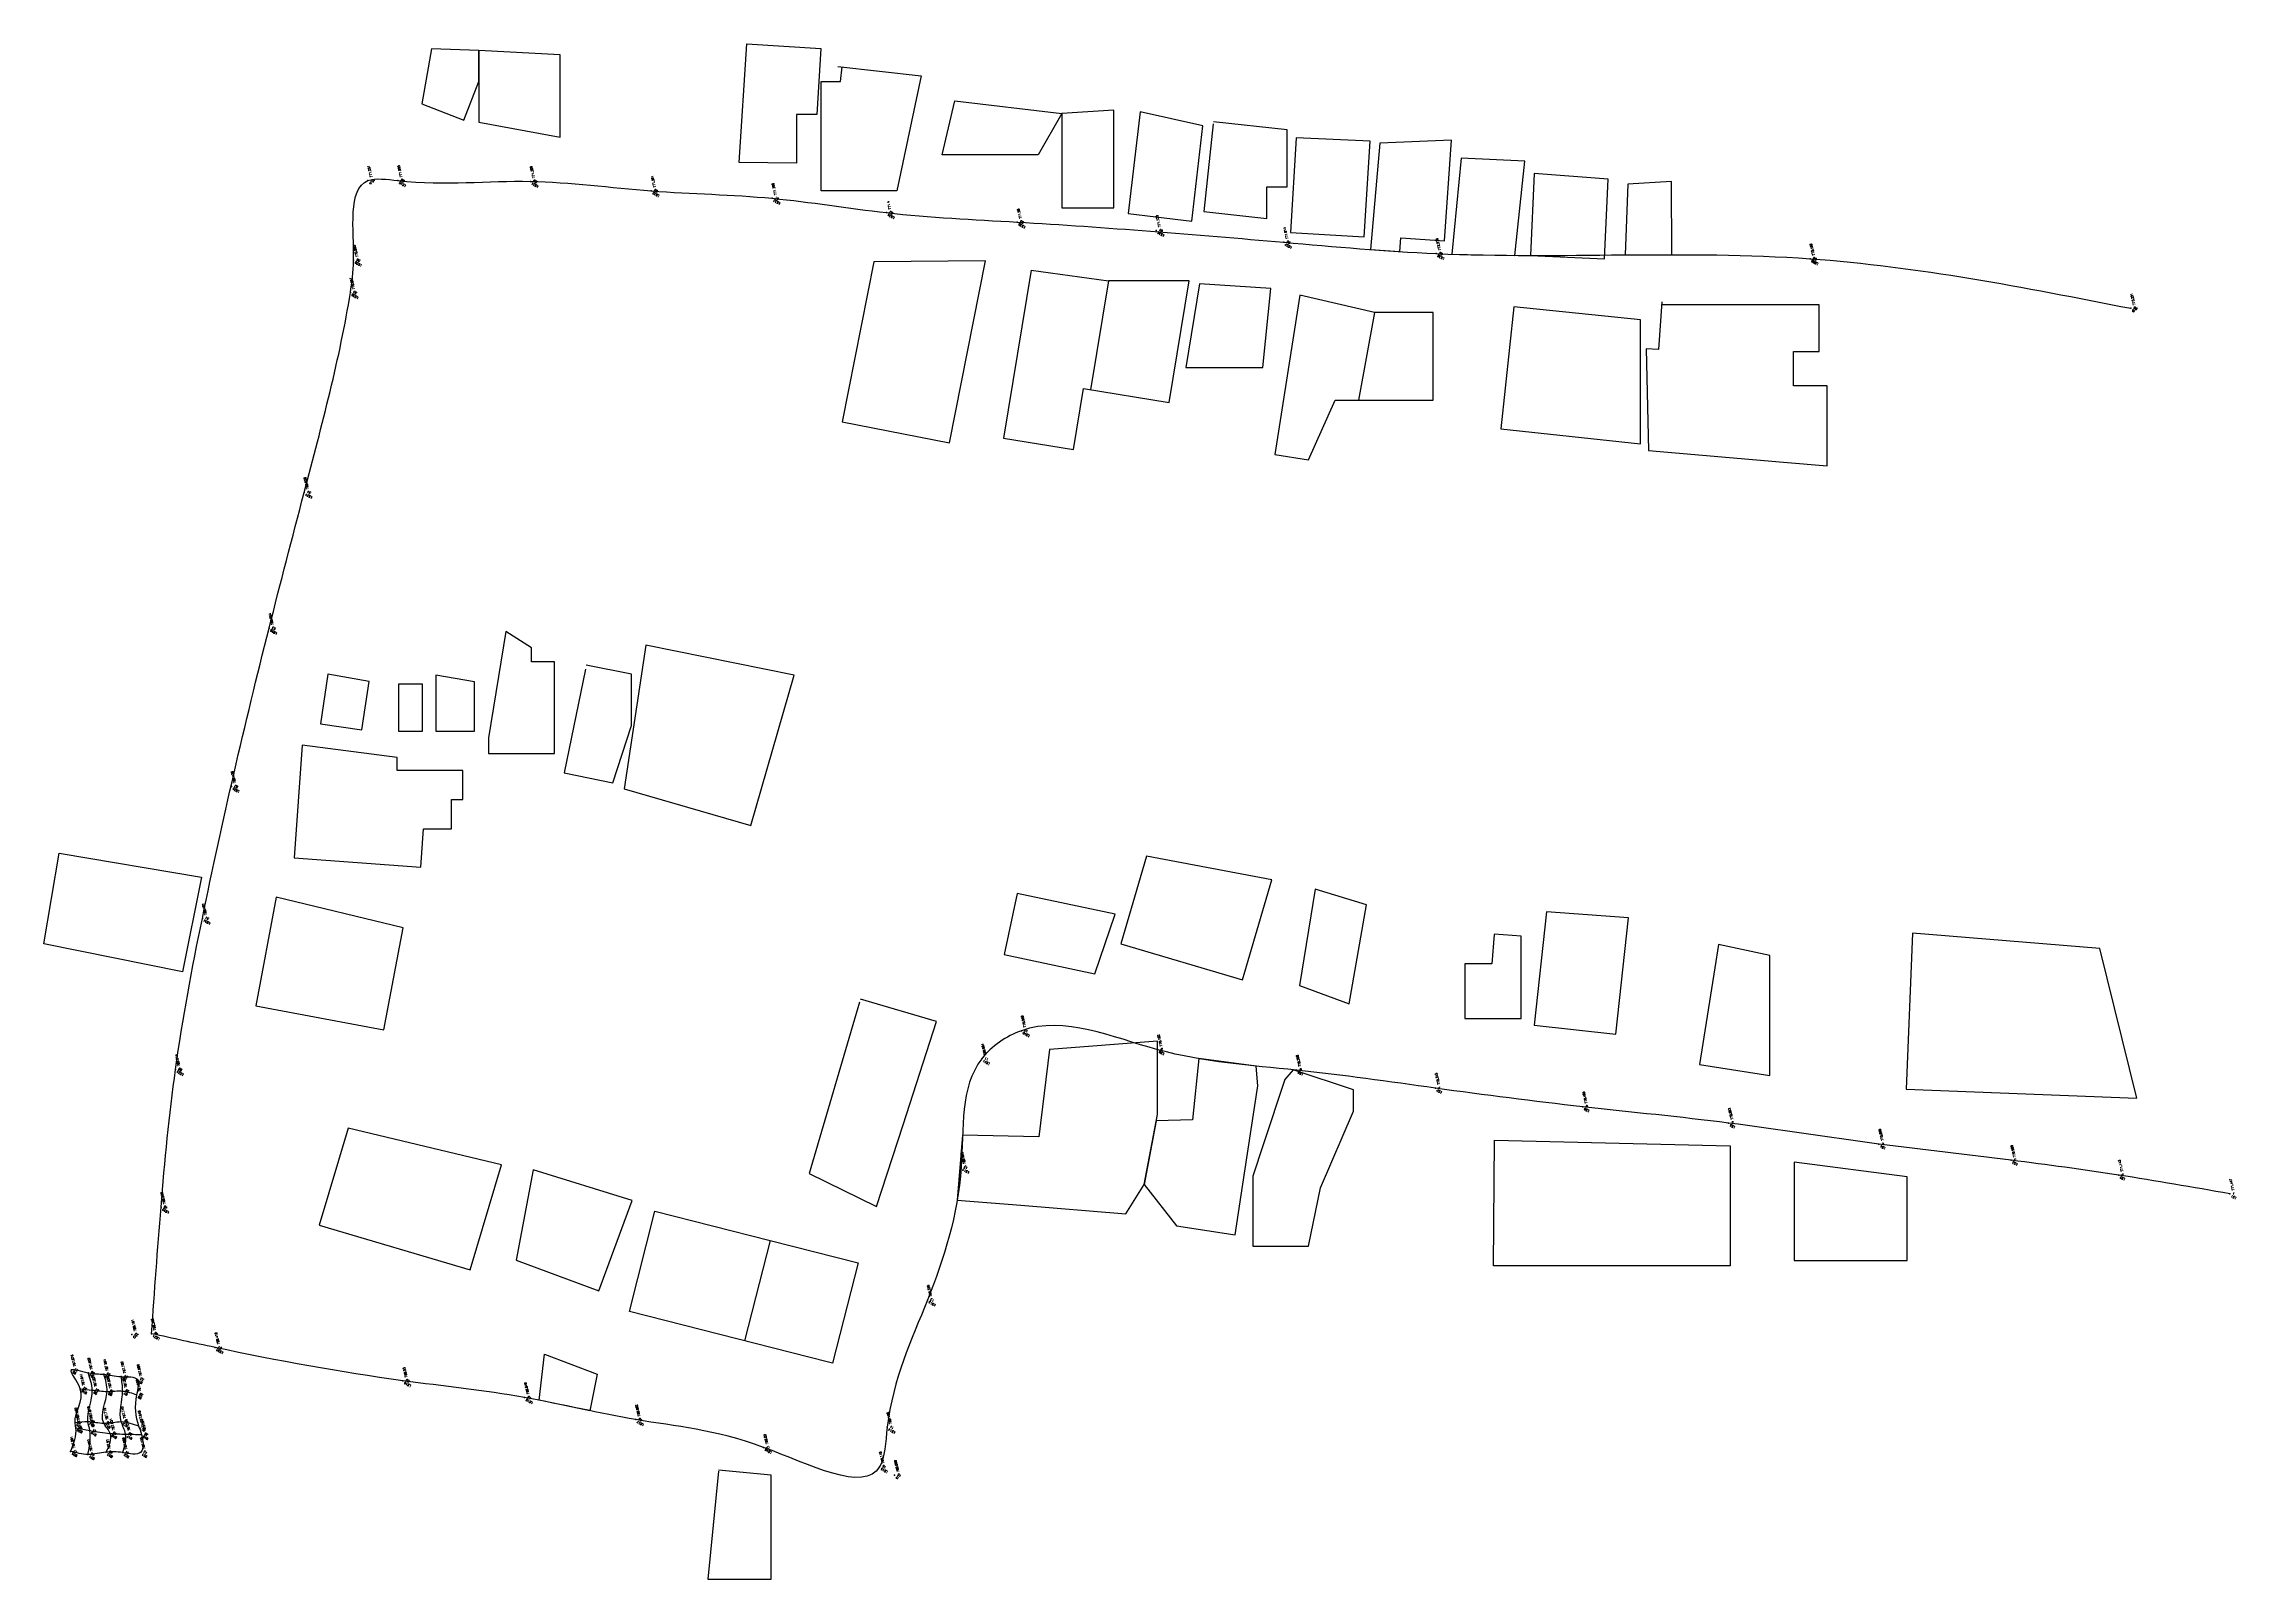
# Model space of a CAD drawing. Header units: millimetres. Extents: x 3197 to 59319, y 691 to 32741.
# Drawn here: x 4610 to 9385, y 11826 to 15171 of the extents above; entities that cross this region are included whole.
import ezdxf
from ezdxf.enums import TextEntityAlignment as Align

# ---------------------------------------------------------------- set-up
doc = ezdxf.new("R2010")
doc.units = ezdxf.units.MM
for name, color, linetype in [('Chainage_TXT', 7, 'Continuous'), ('Points', 7, 'Continuous'), ('Points-ELV', 6, 'Continuous'), ('Points-NUM', 4, 'Continuous'), ('Points-TXT', 3, 'Continuous')]:
    doc.layers.add(name, color=color, linetype=linetype)
doc.styles.add('romans', font='romans.shx')

# ---------------------------------------------------------------- blocks, each defined once
blk = doc.blocks.new('POINTS')
at = {"layer": 'Points'}
blk.add_line((0, 0), (0, 0), dxfattribs=at)
blk.add_point((0, 0), dxfattribs=at)
at = {"layer": 'Points-ELV', "style": 'romans'}
blk.add_attdef('ELEV', text='', height=1, rotation=45, dxfattribs=at).set_placement((0, 0), align=Align.BOTTOM_LEFT)
at = {"layer": 'Points-NUM', "style": 'romans'}
blk.add_attdef('PTNUM', text='', height=1, dxfattribs=at).set_placement((0, 0), align=Align.BOTTOM_RIGHT)
at = {"layer": 'Points-TXT', "style": 'romans'}
blk.add_attdef('DESC', text='', height=1, dxfattribs=at).set_placement((0, 0), align=Align.BOTTOM_RIGHT)

msp = doc.modelspace()

# ---------------------------------------------------------------- linework, layer by layer
for points in [[(4845, 12360.9, 14644.5), (4865.5, 12636.4, 14649.7), (4897.1, 12936.7, 14657.4), (4955.5, 13265.9, 14664.2), (5100.8, 13897.9, 14669), (5177.4, 14194.1, 14674.4), (5277.9, 14629.4, 14691.9), (5285, 14699.8, 14692.5), (5316.1, 14873.3, 14699.4), (5381.4, 14873.5, 14698.5), (5670, 14871.7, 14700.5), (5933.4, 14851.1, 14701.5), (6196.8, 14834.8, 14702.2), (6445.7, 14803.5, 14702.3), (6730.3, 14783, 14705.7), (7310.9, 14739, 14712.1), (7643.1, 14714.4, 14719), (8457.2, 14703.1, 14734.9), (9155.7, 14595.1, 14737)], [(9371.6, 12665.6, 14703.2), (9129.5, 12706.5, 14697.4), (8895.2, 12738.8, 14694.6), (8607.4, 12774.1, 14692.1), (8279.8, 12819.9, 14688.8), (7962.3, 12855.3, 14684.8), (7641.3, 12895.9, 14682.1), (7338.8, 12935.1, 14679.6), (7036.5, 12979.7, 14677.5), (6739.7, 13021.1, 14676.9), (6653.2, 12960, 14674.9), (6608.3, 12723.5, 14668.5), (6534.9, 12434.3, 14662.9), (6447.2, 12156.9, 14658.6), (6430.7, 12071, 14658.8), (6178.1, 12113.1, 14656.9), (5899.4, 12173.7, 14656.2), (5657.5, 12221.7, 14653.7), (5392.4, 12258.4, 14647.6), (4983.5, 12330.8, 14645.5), (4845, 12360.9, 14644.5)], [(4668.7, 12104.5, 14631.6), (4706.4, 12097.8, 14633.5), (4745.9, 12102.5, 14635.8), (4782.1, 12101.8, 14634.8), (4821.2, 12102.5, 14632.2), (4823.1, 12141.3, 14633.6), (4816.4, 12160.2, 14634.6), (4812.2, 12227.9, 14636.3), (4814, 12261.2, 14637.5), (4778.9, 12267.4, 14631.8), (4740.9, 12272.5, 14629.7), (4706.7, 12275.6, 14630.8), (4670.2, 12282.2, 14631.3), (4689.6, 12240.9, 14630.6), (4678.3, 12167.2, 14631.4), (4680, 12155.9, 14631.2), (4668.7, 12104.5, 14631.6)], [(4706.4, 12097.8, 14633.5), (4710.4, 12149.8, 14632.2), (4706.3, 12169.6, 14631.3), (4715.9, 12238, 14630.3), (4706.7, 12275.6, 14630.8)], [(4745.9, 12102.5, 14635.8), (4754.8, 12143.6, 14634.3), (4740.9, 12166, 14632), (4748, 12235.2, 14630.3), (4740.9, 12272.5, 14629.7)], [(4689.6, 12240.9, 14630.6), (4715.9, 12238, 14630.3), (4748, 12235.2, 14630.3), (4781.8, 12236, 14631.6), (4812.2, 12227.9, 14636.3)], [(4680, 12155.9, 14631.2), (4710.4, 12149.8, 14632.2), (4754.8, 12143.6, 14634.3), (4788.4, 12142.1, 14632.6), (4823.1, 12141.3, 14633.6)]]:
    msp.add_spline(points, degree=3)
for points, knots in [([(4782.1, 12101.8, 14634.8), (4786.5, 12115.4, 14633.8), (4794, 12138.7, 14632.2), (4769.5, 12180.6, 14633), (4785.2, 12224.5, 14631.2), (4780.4, 12257, 14631.7), (4778.9, 12267.4, 14631.8)], [0, 0, 0, 0, 2.144355, 3.653656, 7.157759, 8.816147, 8.816147, 8.816147, 8.816147]), ([(4678.3, 12167.2, 14631.4), (4687.6, 12168.6, 14631.3), (4708.6, 12171.7, 14631.1), (4742, 12162.7, 14632.3), (4779.4, 12173.2, 14632.2), (4804.1, 12164.5, 14633.8), (4816.4, 12160.2, 14634.6)], [0, 0, 0, 0, 1.476259, 3.301125, 5.304542, 7.329825, 7.329825, 7.329825, 7.329825])]:
    msp.add_open_spline(points, degree=3, knots=knots)
at = {"layer": 'Chainage_TXT'}
for p, q in [((5454.3, 15160.4), (5433.7, 15040.6)), ((5557.6, 15157), (5454.3, 15160.4)), ((5557.6, 15089.2), (5557.6, 15157)), ((5557.6, 15157), (5557.6, 15001)), ((5734.6, 15147.6), (5557.6, 15157)), ((5734.6, 14968.1), (5734.6, 15147.6)), ((6125, 14913.1), (6141.5, 15171.4)), ((6141.5, 15171.4), (6302.7, 15161.1)), ((6302.7, 15161.1), (6293.6, 15017.6)), ((5525.1, 15005.2), (5557.6, 15089.2)), ((6339.9, 15121.9), (6521.4, 15101.7)), ((6345.4, 15089), (6348.9, 15120.9)), ((6521.4, 15101.7), (6468.2, 14850.8)), ((6303.3, 14850.8), (6303.3, 15089)), ((6303.3, 15089), (6345.4, 15089)), ((6567.2, 14929.6), (6594.7, 15046.8)), ((6594.7, 15046.8), (6827.4, 15019.3)), ((5433.7, 15040.6), (5525.1, 15005.2)), ((5557.6, 15001), (5734.6, 14968.1)), ((6293.6, 15017.6), (6249.7, 15017.6)), ((6249.7, 15017.6), (6249.7, 14911.3)), ((6827.4, 15019.3), (6776.1, 14929.6)), ((6941.1, 15026.6), (6827.4, 15019.3)), ((6827.4, 15019.3), (6827.4, 14814.2)), ((6941.1, 14814.2), (6941.1, 15026.6)), ((6997.9, 15023), (6972.2, 14801.4)), ((7134.7, 14992.7), (6997.9, 15023)), ((7157.4, 14996.7), (7136.5, 14805.8)), ((7318.3, 14984), (7157.9, 15001.5)), ((7110.7, 14785.3), (7134.7, 14992.7)), ((7318.3, 14860.1), (7318.3, 14984)), ((7338, 14966.6), (7325.3, 14760.6)), ((7499.1, 14959.6), (7338, 14966.6)), ((7486.2, 14750.7), (7499.1, 14959.6)), ((7520.1, 14955), (7499.8, 14723.1, 14715.7)), ((7676.5, 14961.7, 14717.1), (7520.1, 14955)), ((7661.3, 14742.4, 14717.1), (7676.5, 14961.7, 14717.1)), ((6249.7, 14911.3), (6125, 14913.1)), ((6776.1, 14929.6), (6567.2, 14929.6)), ((7697.3, 14922.6), (7676.9, 14713.1, 14719.8)), ((7836.2, 14915.6), (7697.3, 14922.6, -0.1)), ((7814.2, 14710.5, 14723), (7836.2, 14915.6)), ((6468.2, 14850.8), (6303.3, 14850.8)), ((7274.3, 14790.7), (7274.3, 14860.1)), ((7274.3, 14860.1), (7318.3, 14860.1)), ((7856.2, 14889), (7848.1, 14710.3, 14723.8)), ((8017.4, 14876.5, 14723.8), (7856.2, 14889)), ((8009.5, 14703, 14723.8), (8017.4, 14876.5, 14723.8)), ((8060.2, 14865.8), (8054.4, 14711.5, 14728.3)), ((8155.6, 14871.6, 14730.3), (8060.2, 14865.8)), ((8156.3, 14711.9, 14730.3), (8155.6, 14871.6, 14730.3)), ((6827.4, 14814.2), (6941.1, 14814.2)), ((7136.5, 14805.8), (7274.3, 14790.7)), ((6972.2, 14801.4), (7110.7, 14785.3)), ((7325.3, 14760.6), (7486.2, 14750.7)), ((7499.8, 14723.1, 14715.7), (7564, 14718.6, 14717.1)), ((7564, 14718.6, 14717.1), (7566.1, 14749, 14717.1)), ((7566.1, 14749, 14717.1), (7661.3, 14742.4, 14717.1)), ((7676.9, 14713.1, 14719.8), (7814.2, 14710.5, 14723)), ((7848.1, 14710.3, 14723.8), (8009.5, 14703, 14723.8)), ((8054.4, 14711.5, 14728.3), (8156.3, 14711.9, 14730.3)), ((6418.2, 14696.3), (6349.1, 14348.1)), ((6661.3, 14698.2), (6418.2, 14696.3)), ((6582.6, 14301.8), (6661.3, 14698.2)), ((6760.7, 14678.3), (6700.6, 14312.1)), ((6760.7, 14678.3), (6928.9, 14655.1)), ((6928.9, 14655.1), (6890, 14417.6)), ((7104.6, 14655.1), (6928.9, 14655.1)), ((7061, 14389.6), (7104.6, 14655.1)), ((7127.5, 14648.6), (7097.8, 14466)), ((7282.9, 14637.9), (7127.5, 14648.6)), ((7265.1, 14466), (7282.9, 14637.9)), ((7345.8, 14623.7), (7291.2, 14276.3)), ((7508.4, 14585.8), (7345.8, 14623.7)), ((7508.4, 14585.8), (7473.4, 14394.8)), ((7636.5, 14585.8), (7508.4, 14585.8)), ((7636.5, 14394.8), (7636.5, 14585.8)), ((7812, 14598.1), (7783.5, 14332.6)), ((8087.9, 14569.7), (7812, 14598.1)), ((8087.9, 14300), (8087.9, 14569.7)), ((8134.7, 14609.5), (8127.1, 14505.2)), ((8477.4, 14602.6), (8134.2, 14602.6)), ((8477.4, 14500.7), (8477.4, 14602.6)), ((8127.1, 14505.2), (8100.6, 14506.6)), ((8100.6, 14506.6), (8105.7, 14285)), ((8421, 14426.4), (8421, 14500.7)), ((8421, 14500.7), (8477.4, 14500.7)), ((7097.8, 14466), (7265.1, 14466)), ((8494.3, 14426.4), (8421, 14426.4)), ((8494.3, 14251.7), (8494.3, 14426.4)), ((6852.6, 14287.1), (6874.4, 14420.2)), ((6874.4, 14420.2), (7061, 14389.6)), ((7365, 14264.7), (7422.9, 14394.8)), ((7422.9, 14394.8), (7523.8, 14394.8)), ((7523.8, 14394.8), (7636.5, 14394.8)), ((6349.1, 14348.1), (6582.6, 14301.8)), ((7783.5, 14332.6), (8087.9, 14300)), ((6700.6, 14312.1), (6852.6, 14287.1)), ((8105.7, 14285), (8399.5, 14259.9)), ((7291.2, 14276.3), (7365, 14264.7)), ((8399.5, 14259.9), (8494.3, 14251.7)), ((5616.4, 13890.9), (5578.8, 13659.5)), ((5672.1, 13855), (5616.4, 13890.9)), ((5672.1, 13824.5), (5672.1, 13855)), ((5921.5, 13860.9), (5874.2, 13548)), ((6244.9, 13795.7), (5921.5, 13860.9)), ((5722.3, 13824.5), (5672.1, 13824.5)), ((5722.3, 13625.4), (5722.3, 13824.5)), ((5789.7, 13809.1), (5743.5, 13582.9)), ((5889.9, 13797.9), (5791.5, 13817.9)), ((5228.8, 13797.6), (5212.6, 13690)), ((5318.6, 13782), (5228.8, 13797.6)), ((5302.7, 13676.4), (5318.6, 13782)), ((5435.2, 13776.1), (5383.1, 13776.1)), ((5383.1, 13776.1), (5383.1, 13759.9)), ((5383.1, 13759.9), (5383.1, 13673.8)), ((5435.2, 13673.8), (5435.2, 13776.1)), ((5463.9, 13795.8), (5463.9, 13673.8)), ((5548.2, 13781.4), (5463.9, 13795.8)), ((5548.2, 13673.8), (5548.2, 13781.4)), ((5889.9, 13686.4), (5889.9, 13797.9)), ((6150, 13468.1), (6244.9, 13795.7)), ((5212.6, 13690), (5302.7, 13676.4)), ((5383.1, 13673.8), (5435.2, 13673.8)), ((5463.9, 13673.8), (5548.2, 13673.8)), ((5578.8, 13659.5), (5578.8, 13625.4)), ((5849.3, 13561.3), (5889.9, 13686.4)), ((5173.1, 13643.3), (5155.2, 13397.6)), ((5379.5, 13616.4), (5173.1, 13643.3)), ((5379.5, 13587.7), (5379.5, 13616.4)), ((5578.8, 13625.4), (5722.3, 13625.4)), ((5523.1, 13587.7), (5379.5, 13587.7)), ((5523.1, 13524.9), (5523.1, 13587.7)), ((5743.5, 13582.9), (5849.3, 13561.3)), ((5498, 13460.7), (5498, 13524.9)), ((5498, 13524.9), (5523.1, 13524.9)), ((5874.2, 13548), (6150, 13468.1)), ((5431.3, 13377.4), (5437.4, 13460.7)), ((5437.4, 13460.7), (5498, 13460.7)), ((4610.3, 13210.6, 13736.1), (4643.6, 13407.6, -926)), ((4643.6, 13407.6, -926), (4953.9, 13355.7, 13739.3)), ((5155.2, 13397.6), (5431.3, 13377.4)), ((7012.2, 13401.3), (6955.8, 13210.6)), ((7285.2, 13349.8), (7012.2, 13401.3)), ((4953.9, 13355.7, 13739.3), (4912.4, 13149.7, 13736.1)), ((7220.8, 13132.2), (7285.2, 13349.8)), ((7379.6, 13329.2), (7345, 13119.3)), ((7490.9, 13295.6), (7379.6, 13329.2)), ((5116.1, 13312.1), (5071.8, 13075)), ((5392.6, 13245.4), (5116.1, 13312.1)), ((6730.5, 13320.3), (6701.8, 13187.2)), ((6943.5, 13274.9), (6730.5, 13320.3)), ((6899.2, 13144.7), (6943.5, 13274.9)), ((7453.1, 13079.4), (7490.9, 13295.6)), ((7883.4, 13280.4), (7856.6, 13032.9)), ((8061.5, 13266.9), (7883.4, 13280.4)), ((5351.1, 13022.9), (5392.6, 13245.4)), ((7769.2, 13230.4), (7764.1, 13166.8)), ((7827.8, 13227), (7769.3, 13231.6)), ((7827.8, 13048), (7827.8, 13227)), ((8034.1, 13013.7), (8061.5, 13266.9)), ((8680.2, 13233.6), (8666.8, 12894)), ((9088.6, 13200.2), (8680.2, 13233.6)), ((4912.4, 13149.7, 13736.1), (4610.3, 13210.6, 13736.1)), ((6701.8, 13187.2), (6899.2, 13144.7)), ((6955.8, 13210.6), (7220.8, 13132.2)), ((8258, 13209.1), (8250, 13158.3)), ((8369.3, 13185.1), (8258, 13209.1)), ((8369.3, 12923.3), (8369.3, 13185.1)), ((9169, 12874.2), (9088.6, 13200.2)), ((7764.1, 13166.8), (7705.6, 13166.8)), ((7705.6, 13166.8), (7705.6, 13048)), ((8250, 13158.3), (8216.5, 12947.6)), ((6554.6, 13041.1), (6389.1, 13089.7)), ((7345, 13119.3), (7453.1, 13079.4)), ((5071.8, 13075), (5351.1, 13022.9)), ((6387.2, 13083.4), (6277.4, 12709.6)), ((6481.8, 12816.1), (6554.6, 13041.1)), ((7705.6, 13048), (7827.8, 13048)), ((7035.7, 12998.4), (6800.5, 12979.8)), ((7035.7, 12838.5), (7035.7, 12998.4)), ((7856.6, 13032.9), (8034.1, 13013.7)), ((6800.5, 12979.8), (6777.8, 12790)), ((7126.1, 12960.2, 14677.8), (7112.1, 12827.2)), ((7250.5, 12944, 14678.8), (7126.1, 12960.2, 14677.8)), ((7254.7, 12901), (7250.5, 12944, 14678.8)), ((8216.5, 12947.6), (8369.3, 12923.3)), ((7225.5, 12710.6), (7254.7, 12901)), ((7313.3, 12914.8), (7266.9, 12774.6)), ((7331.4, 12935.9, 14679.5), (7313.3, 12914.8)), ((7463, 12892.1), (7331.4, 12935.9, 14679.5)), ((8666.8, 12894), (9169, 12874.2)), ((7390.7, 12678.7), (7463, 12845.7)), ((7463, 12845.7), (7463, 12892.1)), ((5272.8, 12808.7), (5210, 12597.7)), ((5607.4, 12728.6), (5272.8, 12808.7)), ((6424.2, 12637.8), (6481.8, 12816.1)), ((7006.9, 12685.9), (7035.7, 12838.5)), ((7033.1, 12824.7), (7006.9, 12685.9)), ((7112.1, 12827.2), (7033.1, 12824.7)), ((6611.3, 12793.6, 14670.2), (6599.7, 12652.1, 14667)), ((6777.8, 12790), (6611.3, 12793.6, 14670.2)), ((7266.9, 12774.6), (7243.5, 12704)), ((7767.7, 12508.7), (7769.7, 12782.3)), ((7769.7, 12782.3), (8283.1, 12770.4)), ((8283.1, 12770.4), (8283.1, 12508.7)), ((5539.2, 12499.7), (5607.4, 12728.6)), ((5676, 12718), (5639.4, 12520.9)), ((5891.6, 12651.3), (5676, 12718)), ((6277.4, 12709.6), (6424.2, 12637.8)), ((7205, 12576.6), (7225.5, 12710.6)), ((7243.5, 12704), (7243.5, 12551.8)), ((8422.4, 12734.6), (8422.4, 12520.5)), ((8668.4, 12702.9), (8422.4, 12734.6)), ((8668.4, 12520.5), (8668.4, 12702.9)), ((6967.2, 12621.9, 14667), (7006.9, 12685.9)), ((7006.9, 12685.9), (7077, 12596.2)), ((7364.9, 12551.8), (7390.7, 12678.7)), ((5819.1, 12454.6), (5891.6, 12651.3)), ((5885.6, 12409.6), (5941.4, 12628.2)), ((5941.4, 12628.2), (6192.5, 12564)), ((6599.7, 12652.1, 14667), (6738.2, 12640.7, 14667)), ((6738.2, 12640.7, 14667), (6967.2, 12621.9, 14667)), ((5210, 12597.7), (5539.2, 12499.7)), ((6192.5, 12564), (6136.6, 12345.5)), ((6192.5, 12564), (6384.1, 12515.1)), ((7077, 12596.2), (7205, 12576.6)), ((5639.4, 12520.9), (5819.1, 12454.6)), ((6384.1, 12515.1), (6328.2, 12296.5)), ((7243.5, 12551.8), (7364.9, 12551.8)), ((8422.4, 12520.5), (8668.4, 12520.5)), ((8283.1, 12508.7), (7767.7, 12508.7)), ((6316.2, 12299.6), (5885.6, 12409.6)), ((5688.9, 12215.8, 14654.2), (5700.6, 12316.3)), ((5700.6, 12316.3), (5815.8, 12272.7)), ((5815.8, 12272.7), (5799.6, 12193.1, 14655.6)), ((6328.2, 12296.5), (6316.2, 12299.6)), ((5799.6, 12193.1, 14655.6), (5688.9, 12215.8, 14654.2)), ((6079.5, 12061.5), (6056.8, 11826)), ((6194.7, 12052.8), (6079.8, 12063.9)), ((6194.7, 11826), (6194.7, 12052.8)), ((6056.8, 11826), (6194.7, 11826))]:
    msp.add_line(p, q, dxfattribs=at)

# ---------------------------------------------------------------- block references
at = {"layer": 'Points', "linetype": 'Continuous'}
ref = msp.add_blockref('POINTS', (5316.1, 14873.3, 14699.4), dxfattribs=dict(at, xscale=-19.05922031585964, yscale=19.05922031585964, zscale=19.05922031585964, rotation=329.0980723058464))
ref.add_attrib('PTNUM', '57', dxfattribs={"layer": 'Points-NUM', "height": 4.76, "rotation": 149.0981, "style": 'romans'}).set_placement((5324.9, 14878.7, 14699.4), align=Align.BOTTOM_RIGHT)
ref.add_attrib('DESC', 'I4', dxfattribs={"layer": 'Points-TXT', "height": 4.76, "rotation": 149.0981, "style": 'romans'}).set_placement((5321.2, 14872.6, 14699.4), align=Align.BOTTOM_RIGHT)
ref.add_attrib('ELEV', '771.251', dxfattribs={"layer": 'Points-ELV', "height": 4.76, "rotation": 104.0981, "style": 'romans'}).set_placement((5327.5, 14881.4, 14699.4), align=Align.BOTTOM_LEFT)
ref = msp.add_blockref('POINTS', (5381.4, 14873.5, 14698.5), dxfattribs=dict(at, xscale=-19.05922031585964, yscale=19.05922031585964, zscale=19.05922031585964, rotation=329.0980723058464))
ref.add_attrib('PTNUM', '58', dxfattribs={"layer": 'Points-NUM', "height": 4.76, "rotation": 149.0981, "style": 'romans'}).set_placement((5390.2, 14878.9, 14698.5), align=Align.BOTTOM_RIGHT)
ref.add_attrib('DESC', 'LS30', dxfattribs={"layer": 'Points-TXT', "height": 4.76, "rotation": 149.0981, "style": 'romans'}).set_placement((5386.5, 14872.8, 14698.5), align=Align.BOTTOM_RIGHT)
ref.add_attrib('ELEV', '771.203', dxfattribs={"layer": 'Points-ELV', "height": 4.76, "rotation": 104.0981, "style": 'romans'}).set_placement((5392.8, 14881.6, 14698.5), align=Align.BOTTOM_LEFT)
ref = msp.add_blockref('POINTS', (5670, 14871.7, 14700.5), dxfattribs=dict(at, xscale=-19.05922031585964, yscale=19.05922031585964, zscale=19.05922031585964, rotation=329.0980723058464))
ref.add_attrib('PTNUM', '59', dxfattribs={"layer": 'Points-NUM', "height": 4.76, "rotation": 149.0981, "style": 'romans'}).set_placement((5678.8, 14877.1, 14700.5), align=Align.BOTTOM_RIGHT)
ref.add_attrib('DESC', 'LS31', dxfattribs={"layer": 'Points-TXT', "height": 4.76, "rotation": 149.0981, "style": 'romans'}).set_placement((5675.1, 14871, 14700.5), align=Align.BOTTOM_RIGHT)
ref.add_attrib('ELEV', '771.309', dxfattribs={"layer": 'Points-ELV', "height": 4.76, "rotation": 104.0981, "style": 'romans'}).set_placement((5681.4, 14879.8, 14700.5), align=Align.BOTTOM_LEFT)
ref = msp.add_blockref('POINTS', (5933.4, 14851.1, 14701.5), dxfattribs=dict(at, xscale=-19.05922031585964, yscale=19.05922031585964, zscale=19.05922031585964, rotation=329.0980723058464))
ref.add_attrib('PTNUM', '60', dxfattribs={"layer": 'Points-NUM', "height": 4.76, "rotation": 149.0981, "style": 'romans'}).set_placement((5942.2, 14856.5, 14701.5), align=Align.BOTTOM_RIGHT)
ref.add_attrib('DESC', 'LS32', dxfattribs={"layer": 'Points-TXT', "height": 4.76, "rotation": 149.0981, "style": 'romans'}).set_placement((5938.5, 14850.4, 14701.5), align=Align.BOTTOM_RIGHT)
ref.add_attrib('ELEV', '771.361', dxfattribs={"layer": 'Points-ELV', "height": 4.76, "rotation": 104.0981, "style": 'romans'}).set_placement((5944.8, 14859.2, 14701.5), align=Align.BOTTOM_LEFT)
ref = msp.add_blockref('POINTS', (6196.8, 14834.8, 14702.2), dxfattribs=dict(at, xscale=-19.05922031585964, yscale=19.05922031585964, zscale=19.05922031585964, rotation=329.0980723058464))
ref.add_attrib('PTNUM', '61', dxfattribs={"layer": 'Points-NUM', "height": 4.76, "rotation": 149.0981, "style": 'romans'}).set_placement((6205.5, 14840.2, 14702.2), align=Align.BOTTOM_RIGHT)
ref.add_attrib('DESC', 'LS33', dxfattribs={"layer": 'Points-TXT', "height": 4.76, "rotation": 149.0981, "style": 'romans'}).set_placement((6201.9, 14834, 14702.2), align=Align.BOTTOM_RIGHT)
ref.add_attrib('ELEV', '771.396', dxfattribs={"layer": 'Points-ELV', "height": 4.76, "rotation": 104.0981, "style": 'romans'}).set_placement((6208.1, 14842.8, 14702.2), align=Align.BOTTOM_LEFT)
ref = msp.add_blockref('POINTS', (6445.7, 14803.5, 14702.3), dxfattribs=dict(at, xscale=-19.05922031585964, yscale=19.05922031585964, zscale=19.05922031585964, rotation=329.0980723058464))
ref.add_attrib('PTNUM', '62', dxfattribs={"layer": 'Points-NUM', "height": 4.76, "rotation": 149.0981, "style": 'romans'}).set_placement((6454.4, 14808.9, 14702.3), align=Align.BOTTOM_RIGHT)
ref.add_attrib('DESC', 'LS34', dxfattribs={"layer": 'Points-TXT', "height": 4.76, "rotation": 149.0981, "style": 'romans'}).set_placement((6450.8, 14802.8, 14702.3), align=Align.BOTTOM_RIGHT)
ref.add_attrib('ELEV', '771.4', dxfattribs={"layer": 'Points-ELV', "height": 4.76, "rotation": 104.0981, "style": 'romans'}).set_placement((6457, 14811.6, 14702.3), align=Align.BOTTOM_LEFT)
ref = msp.add_blockref('POINTS', (6730.3, 14783, 14705.7), dxfattribs=dict(at, xscale=-19.05922031585964, yscale=19.05922031585964, zscale=19.05922031585964, rotation=329.0980723058464))
ref.add_attrib('PTNUM', '63', dxfattribs={"layer": 'Points-NUM', "height": 4.76, "rotation": 149.0981, "style": 'romans'}).set_placement((6739, 14788.4, 14705.7), align=Align.BOTTOM_RIGHT)
ref.add_attrib('DESC', 'LS35', dxfattribs={"layer": 'Points-TXT', "height": 4.76, "rotation": 149.0981, "style": 'romans'}).set_placement((6735.4, 14782.3, 14705.7), align=Align.BOTTOM_RIGHT)
ref.add_attrib('ELEV', '771.58', dxfattribs={"layer": 'Points-ELV', "height": 4.76, "rotation": 104.0981, "style": 'romans'}).set_placement((6741.6, 14791.1, 14705.7), align=Align.BOTTOM_LEFT)
ref = msp.add_blockref('POINTS', (7033.1, 14764.9, 14708.7), dxfattribs=dict(at, xscale=-19.05922031585964, yscale=19.05922031585964, zscale=19.05922031585964, rotation=329.0980723058464))
ref.add_attrib('PTNUM', '64', dxfattribs={"layer": 'Points-NUM', "height": 4.76, "rotation": 149.0981, "style": 'romans'}).set_placement((7041.9, 14770.3, 14708.7), align=Align.BOTTOM_RIGHT)
ref.add_attrib('DESC', 'LS36', dxfattribs={"layer": 'Points-TXT', "height": 4.76, "rotation": 149.0981, "style": 'romans'}).set_placement((7038.2, 14764.2, 14708.7), align=Align.BOTTOM_RIGHT)
ref.add_attrib('ELEV', '771.735', dxfattribs={"layer": 'Points-ELV', "height": 4.76, "rotation": 104.0981, "style": 'romans'}).set_placement((7044.5, 14773, 14708.7), align=Align.BOTTOM_LEFT)
ref = msp.add_blockref('POINTS', (7310.9, 14739, 14712.1), dxfattribs=dict(at, xscale=-19.05922031585964, yscale=19.05922031585964, zscale=19.05922031585964, rotation=329.0980723058464))
ref.add_attrib('PTNUM', '65', dxfattribs={"layer": 'Points-NUM', "height": 4.76, "rotation": 149.0981, "style": 'romans'}).set_placement((7319.7, 14744.4, 14712.1), align=Align.BOTTOM_RIGHT)
ref.add_attrib('DESC', 'LS37', dxfattribs={"layer": 'Points-TXT', "height": 4.76, "rotation": 149.0981, "style": 'romans'}).set_placement((7316, 14738.2, 14712.1), align=Align.BOTTOM_RIGHT)
ref.add_attrib('ELEV', '771.914', dxfattribs={"layer": 'Points-ELV', "height": 4.76, "rotation": 104.0981, "style": 'romans'}).set_placement((7322.2, 14747.1, 14712.1), align=Align.BOTTOM_LEFT)
ref = msp.add_blockref('POINTS', (5285, 14699.8, 14692.5), dxfattribs=dict(at, xscale=-19.05922031585964, yscale=19.05922031585964, zscale=19.05922031585964, rotation=329.0980723058464))
ref.add_attrib('PTNUM', '56', dxfattribs={"layer": 'Points-NUM', "height": 4.76, "rotation": 149.0981, "style": 'romans'}).set_placement((5293.8, 14705.2, 14692.5), align=Align.BOTTOM_RIGHT)
ref.add_attrib('DESC', 'LS29', dxfattribs={"layer": 'Points-TXT', "height": 4.76, "rotation": 149.0981, "style": 'romans'}).set_placement((5290.1, 14699.1, 14692.5), align=Align.BOTTOM_RIGHT)
ref.add_attrib('ELEV', '770.885', dxfattribs={"layer": 'Points-ELV', "height": 4.76, "rotation": 104.0981, "style": 'romans'}).set_placement((5296.4, 14707.9, 14692.5), align=Align.BOTTOM_LEFT)
ref = msp.add_blockref('POINTS', (7643.1, 14714.4, 14719), dxfattribs=dict(at, xscale=-19.05922031585964, yscale=19.05922031585964, zscale=19.05922031585964, rotation=329.0980723058464))
ref.add_attrib('PTNUM', '66', dxfattribs={"layer": 'Points-NUM', "height": 4.76, "rotation": 149.0981, "style": 'romans'}).set_placement((7651.9, 14719.8, 14719), align=Align.BOTTOM_RIGHT)
ref.add_attrib('DESC', 'LS38', dxfattribs={"layer": 'Points-TXT', "height": 4.76, "rotation": 149.0981, "style": 'romans'}).set_placement((7648.2, 14713.6, 14719), align=Align.BOTTOM_RIGHT)
ref.add_attrib('ELEV', '772.276', dxfattribs={"layer": 'Points-ELV', "height": 4.76, "rotation": 104.0981, "style": 'romans'}).set_placement((7654.5, 14722.5, 14719), align=Align.BOTTOM_LEFT)
ref = msp.add_blockref('POINTS', (8457.2, 14703.1, 14734.9), dxfattribs=dict(at, xscale=-19.05922031585964, yscale=19.05922031585964, zscale=19.05922031585964, rotation=329.0980723058464))
ref.add_attrib('PTNUM', '0', dxfattribs={"layer": 'Points-NUM', "height": 4.76, "rotation": 149.0981, "style": 'romans'}).set_placement((8466, 14708.5, 14734.9), align=Align.BOTTOM_RIGHT)
ref.add_attrib('DESC', 'BS5', dxfattribs={"layer": 'Points-TXT', "height": 4.76, "rotation": 149.0981, "style": 'romans'}).set_placement((8462.3, 14702.3, 14734.9), align=Align.BOTTOM_RIGHT)
ref.add_attrib('ELEV', '773.112', dxfattribs={"layer": 'Points-ELV', "height": 4.76, "rotation": 104.0981, "style": 'romans'}).set_placement((8468.6, 14711.1, 14734.9), align=Align.BOTTOM_LEFT)
ref = msp.add_blockref('POINTS', (8457.7, 14703, 14734.9), dxfattribs=dict(at, xscale=-19.05922031585964, yscale=19.05922031585964, zscale=19.05922031585964, rotation=329.0980723058464))
ref.add_attrib('PTNUM', '67', dxfattribs={"layer": 'Points-NUM', "height": 4.76, "rotation": 149.0981, "style": 'romans'}).set_placement((8466.5, 14708.4, 14734.9), align=Align.BOTTOM_RIGHT)
ref.add_attrib('DESC', 'LS39', dxfattribs={"layer": 'Points-TXT', "height": 4.76, "rotation": 149.0981, "style": 'romans'}).set_placement((8462.9, 14702.2, 14734.9), align=Align.BOTTOM_RIGHT)
ref.add_attrib('ELEV', '773.109', dxfattribs={"layer": 'Points-ELV', "height": 4.76, "rotation": 104.0981, "style": 'romans'}).set_placement((8469.1, 14711.1, 14734.9), align=Align.BOTTOM_LEFT)
ref = msp.add_blockref('POINTS', (5277.9, 14629.4, 14691.9), dxfattribs=dict(at, xscale=-19.05922031585964, yscale=19.05922031585964, zscale=19.05922031585964, rotation=329.0980723058464))
ref.add_attrib('PTNUM', '55', dxfattribs={"layer": 'Points-NUM', "height": 4.76, "rotation": 149.0981, "style": 'romans'}).set_placement((5286.6, 14634.8, 14691.9), align=Align.BOTTOM_RIGHT)
ref.add_attrib('DESC', 'LS28', dxfattribs={"layer": 'Points-TXT', "height": 4.76, "rotation": 149.0981, "style": 'romans'}).set_placement((5283, 14628.6, 14691.9), align=Align.BOTTOM_RIGHT)
ref.add_attrib('ELEV', '770.857', dxfattribs={"layer": 'Points-ELV', "height": 4.76, "rotation": 104.0981, "style": 'romans'}).set_placement((5289.2, 14637.5, 14691.9), align=Align.BOTTOM_LEFT)
ref = msp.add_blockref('POINTS', (9155.7, 14595.1, 14737), dxfattribs=dict(at, xscale=-19.05922031585964, yscale=19.05922031585964, zscale=19.05922031585964, rotation=329.0980723058464))
ref.add_attrib('PTNUM', '0', dxfattribs={"layer": 'Points-NUM', "height": 4.76, "rotation": 149.0981, "style": 'romans'}).set_placement((9164.5, 14600.5, 14737), align=Align.BOTTOM_RIGHT)
ref.add_attrib('DESC', 'I5', dxfattribs={"layer": 'Points-TXT', "height": 4.76, "rotation": 149.0981, "style": 'romans'}).set_placement((9160.8, 14594.3, 14737), align=Align.BOTTOM_RIGHT)
ref.add_attrib('ELEV', '773.221', dxfattribs={"layer": 'Points-ELV', "height": 4.76, "rotation": 104.0981, "style": 'romans'}).set_placement((9167.1, 14603.1, 14737), align=Align.BOTTOM_LEFT)
ref = msp.add_blockref('POINTS', (9155.7, 14595.1, 14737), dxfattribs=dict(at, xscale=-19.05922031585964, yscale=19.05922031585964, zscale=19.05922031585964, rotation=329.0980723058464))
ref.add_attrib('PTNUM', '68', dxfattribs={"layer": 'Points-NUM', "height": 4.76, "rotation": 149.0981, "style": 'romans'}).set_placement((9164.5, 14600.5, 14737), align=Align.BOTTOM_RIGHT)
ref.add_attrib('DESC', 'I5', dxfattribs={"layer": 'Points-TXT', "height": 4.76, "rotation": 149.0981, "style": 'romans'}).set_placement((9160.8, 14594.3, 14737), align=Align.BOTTOM_RIGHT)
ref.add_attrib('ELEV', '773.221', dxfattribs={"layer": 'Points-ELV', "height": 4.76, "rotation": 104.0981, "style": 'romans'}).set_placement((9167.1, 14603.1, 14737), align=Align.BOTTOM_LEFT)
ref = msp.add_blockref('POINTS', (5177.4, 14194.1, 14674.4), dxfattribs=dict(at, xscale=-19.05922031585964, yscale=19.05922031585964, zscale=19.05922031585964, rotation=329.0980723058464))
ref.add_attrib('PTNUM', '54', dxfattribs={"layer": 'Points-NUM', "height": 4.76, "rotation": 149.0981, "style": 'romans'}).set_placement((5186.2, 14199.5, 14674.4), align=Align.BOTTOM_RIGHT)
ref.add_attrib('DESC', 'LS27', dxfattribs={"layer": 'Points-TXT', "height": 4.76, "rotation": 149.0981, "style": 'romans'}).set_placement((5182.5, 14193.4, 14674.4), align=Align.BOTTOM_RIGHT)
ref.add_attrib('ELEV', '769.936', dxfattribs={"layer": 'Points-ELV', "height": 4.76, "rotation": 104.0981, "style": 'romans'}).set_placement((5188.8, 14202.2, 14674.4), align=Align.BOTTOM_LEFT)
ref = msp.add_blockref('POINTS', (5100.8, 13897.9, 14669), dxfattribs=dict(at, xscale=-19.05922031585964, yscale=19.05922031585964, zscale=19.05922031585964, rotation=329.0980723058464))
ref.add_attrib('PTNUM', '53', dxfattribs={"layer": 'Points-NUM', "height": 4.76, "rotation": 149.0981, "style": 'romans'}).set_placement((5109.6, 13903.3, 14669), align=Align.BOTTOM_RIGHT)
ref.add_attrib('DESC', 'LS26', dxfattribs={"layer": 'Points-TXT', "height": 4.76, "rotation": 149.0981, "style": 'romans'}).set_placement((5105.9, 13897.2, 14669), align=Align.BOTTOM_RIGHT)
ref.add_attrib('ELEV', '769.654', dxfattribs={"layer": 'Points-ELV', "height": 4.76, "rotation": 104.0981, "style": 'romans'}).set_placement((5112.2, 13906, 14669), align=Align.BOTTOM_LEFT)
ref = msp.add_blockref('POINTS', (5018.9, 13553.2, 14664.7), dxfattribs=dict(at, xscale=-19.05922031585964, yscale=19.05922031585964, zscale=19.05922031585964, rotation=329.0980723058464))
ref.add_attrib('PTNUM', '52', dxfattribs={"layer": 'Points-NUM', "height": 4.76, "rotation": 149.0981, "style": 'romans'}).set_placement((5027.7, 13558.6, 14664.7), align=Align.BOTTOM_RIGHT)
ref.add_attrib('DESC', 'LS25', dxfattribs={"layer": 'Points-TXT', "height": 4.76, "rotation": 149.0981, "style": 'romans'}).set_placement((5024, 13552.5, 14664.7), align=Align.BOTTOM_RIGHT)
ref.add_attrib('ELEV', '769.428', dxfattribs={"layer": 'Points-ELV', "height": 4.76, "rotation": 104.0981, "style": 'romans'}).set_placement((5030.3, 13561.3, 14664.7), align=Align.BOTTOM_LEFT)
ref = msp.add_blockref('POINTS', (4955.5, 13265.9, 14664.2), dxfattribs=dict(at, xscale=-19.05922031585964, yscale=19.05922031585964, zscale=19.05922031585964, rotation=329.0980723058464))
ref.add_attrib('PTNUM', '51', dxfattribs={"layer": 'Points-NUM', "height": 4.76, "rotation": 149.0981, "style": 'romans'}).set_placement((4964.3, 13271.3, 14664.2), align=Align.BOTTOM_RIGHT)
ref.add_attrib('DESC', 'LS24', dxfattribs={"layer": 'Points-TXT', "height": 4.76, "rotation": 149.0981, "style": 'romans'}).set_placement((4960.6, 13265.2, 14664.2), align=Align.BOTTOM_RIGHT)
ref.add_attrib('ELEV', '769.401', dxfattribs={"layer": 'Points-ELV', "height": 4.76, "rotation": 104.0981, "style": 'romans'}).set_placement((4966.9, 13274, 14664.2), align=Align.BOTTOM_LEFT)
ref = msp.add_blockref('POINTS', (6739.7, 13021.1, 14676.9), dxfattribs=dict(at, xscale=-19.05922031585964, yscale=19.05922031585964, zscale=19.05922031585964, rotation=329.0980723058464))
ref.add_attrib('PTNUM', '10', dxfattribs={"layer": 'Points-NUM', "height": 4.76, "rotation": 149.0981, "style": 'romans'}).set_placement((6748.5, 13026.5, 14676.9), align=Align.BOTTOM_RIGHT)
ref.add_attrib('DESC', 'LS10', dxfattribs={"layer": 'Points-TXT', "height": 4.76, "rotation": 149.0981, "style": 'romans'}).set_placement((6744.8, 13020.3, 14676.9), align=Align.BOTTOM_RIGHT)
ref.add_attrib('ELEV', '770.069', dxfattribs={"layer": 'Points-ELV', "height": 4.76, "rotation": 104.0981, "style": 'romans'}).set_placement((6751.1, 13029.1, 14676.9), align=Align.BOTTOM_LEFT)
ref = msp.add_blockref('POINTS', (6653.2, 12960, 14674.9), dxfattribs=dict(at, xscale=-19.05922031585964, yscale=19.05922031585964, zscale=19.05922031585964, rotation=329.0980723058464))
ref.add_attrib('PTNUM', '11', dxfattribs={"layer": 'Points-NUM', "height": 4.76, "rotation": 149.0981, "style": 'romans'}).set_placement((6662, 12965.4, 14674.9), align=Align.BOTTOM_RIGHT)
ref.add_attrib('DESC', 'LS11', dxfattribs={"layer": 'Points-TXT', "height": 4.76, "rotation": 149.0981, "style": 'romans'}).set_placement((6658.3, 12959.3, 14674.9), align=Align.BOTTOM_RIGHT)
ref.add_attrib('ELEV', '769.964', dxfattribs={"layer": 'Points-ELV', "height": 4.76, "rotation": 104.0981, "style": 'romans'}).set_placement((6664.6, 12968.1, 14674.9), align=Align.BOTTOM_LEFT)
ref = msp.add_blockref('POINTS', (7036.5, 12979.7, 14677.5), dxfattribs=dict(at, xscale=-19.05922031585964, yscale=19.05922031585964, zscale=19.05922031585964, rotation=329.0980723058464))
ref.add_attrib('PTNUM', '9', dxfattribs={"layer": 'Points-NUM', "height": 4.76, "rotation": 149.0981, "style": 'romans'}).set_placement((7045.3, 12985.1, 14677.5), align=Align.BOTTOM_RIGHT)
ref.add_attrib('DESC', 'LS9', dxfattribs={"layer": 'Points-TXT', "height": 4.76, "rotation": 149.0981, "style": 'romans'}).set_placement((7041.6, 12979, 14677.5), align=Align.BOTTOM_RIGHT)
ref.add_attrib('ELEV', '770.102', dxfattribs={"layer": 'Points-ELV', "height": 4.76, "rotation": 104.0981, "style": 'romans'}).set_placement((7047.9, 12987.8, 14677.5), align=Align.BOTTOM_LEFT)
ref = msp.add_blockref('POINTS', (4897.1, 12936.7, 14657.4), dxfattribs=dict(at, xscale=-19.05922031585964, yscale=19.05922031585964, zscale=19.05922031585964, rotation=329.0980723058464))
ref.add_attrib('PTNUM', '50', dxfattribs={"layer": 'Points-NUM', "height": 4.76, "rotation": 149.0981, "style": 'romans'}).set_placement((4905.9, 12942.1, 14657.4), align=Align.BOTTOM_RIGHT)
ref.add_attrib('DESC', 'LS23', dxfattribs={"layer": 'Points-TXT', "height": 4.76, "rotation": 149.0981, "style": 'romans'}).set_placement((4902.3, 12935.9, 14657.4), align=Align.BOTTOM_RIGHT)
ref.add_attrib('ELEV', '769.044', dxfattribs={"layer": 'Points-ELV', "height": 4.76, "rotation": 104.0981, "style": 'romans'}).set_placement((4908.5, 12944.7, 14657.4), align=Align.BOTTOM_LEFT)
ref = msp.add_blockref('POINTS', (7338.8, 12935.1, 14679.6), dxfattribs=dict(at, xscale=-19.05922031585964, yscale=19.05922031585964, zscale=19.05922031585964, rotation=329.0980723058464))
ref.add_attrib('PTNUM', '8', dxfattribs={"layer": 'Points-NUM', "height": 4.76, "rotation": 149.0981, "style": 'romans'}).set_placement((7347.6, 12940.5, 14679.6), align=Align.BOTTOM_RIGHT)
ref.add_attrib('DESC', 'LS8', dxfattribs={"layer": 'Points-TXT', "height": 4.76, "rotation": 149.0981, "style": 'romans'}).set_placement((7343.9, 12934.4, 14679.6), align=Align.BOTTOM_RIGHT)
ref.add_attrib('ELEV', '770.208', dxfattribs={"layer": 'Points-ELV', "height": 4.76, "rotation": 104.0981, "style": 'romans'}).set_placement((7350.2, 12943.2, 14679.6), align=Align.BOTTOM_LEFT)
ref = msp.add_blockref('POINTS', (7641.3, 12895.9, 14682.1), dxfattribs=dict(at, xscale=-19.05922031585964, yscale=19.05922031585964, zscale=19.05922031585964, rotation=329.0980723058464))
ref.add_attrib('PTNUM', '7', dxfattribs={"layer": 'Points-NUM', "height": 4.76, "rotation": 149.0981, "style": 'romans'}).set_placement((7650.1, 12901.3, 14682.1), align=Align.BOTTOM_RIGHT)
ref.add_attrib('DESC', 'LS7', dxfattribs={"layer": 'Points-TXT', "height": 4.76, "rotation": 149.0981, "style": 'romans'}).set_placement((7646.4, 12895.2, 14682.1), align=Align.BOTTOM_RIGHT)
ref.add_attrib('ELEV', '770.343', dxfattribs={"layer": 'Points-ELV', "height": 4.76, "rotation": 104.0981, "style": 'romans'}).set_placement((7652.7, 12904, 14682.1), align=Align.BOTTOM_LEFT)
ref = msp.add_blockref('POINTS', (7962.3, 12855.3, 14684.8), dxfattribs=dict(at, xscale=-19.05922031585964, yscale=19.05922031585964, zscale=19.05922031585964, rotation=329.0980723058464))
ref.add_attrib('PTNUM', '6', dxfattribs={"layer": 'Points-NUM', "height": 4.76, "rotation": 149.0981, "style": 'romans'}).set_placement((7971.1, 12860.7, 14684.8), align=Align.BOTTOM_RIGHT)
ref.add_attrib('DESC', 'LS6', dxfattribs={"layer": 'Points-TXT', "height": 4.76, "rotation": 149.0981, "style": 'romans'}).set_placement((7967.4, 12854.6, 14684.8), align=Align.BOTTOM_RIGHT)
ref.add_attrib('ELEV', '770.485', dxfattribs={"layer": 'Points-ELV', "height": 4.76, "rotation": 104.0981, "style": 'romans'}).set_placement((7973.7, 12863.4, 14684.8), align=Align.BOTTOM_LEFT)
ref = msp.add_blockref('POINTS', (8279.8, 12819.9, 14688.8), dxfattribs=dict(at, xscale=-19.05922031585964, yscale=19.05922031585964, zscale=19.05922031585964, rotation=329.0980723058464))
ref.add_attrib('PTNUM', '5', dxfattribs={"layer": 'Points-NUM', "height": 4.76, "rotation": 149.0981, "style": 'romans'}).set_placement((8288.6, 12825.3, 14688.8), align=Align.BOTTOM_RIGHT)
ref.add_attrib('DESC', 'LS5', dxfattribs={"layer": 'Points-TXT', "height": 4.76, "rotation": 149.0981, "style": 'romans'}).set_placement((8285, 12819.1, 14688.8), align=Align.BOTTOM_RIGHT)
ref.add_attrib('ELEV', '770.692', dxfattribs={"layer": 'Points-ELV', "height": 4.76, "rotation": 104.0981, "style": 'romans'}).set_placement((8291.2, 12828, 14688.8), align=Align.BOTTOM_LEFT)
ref = msp.add_blockref('POINTS', (8607.4, 12774.1, 14692.1), dxfattribs=dict(at, xscale=-19.05922031585964, yscale=19.05922031585964, zscale=19.05922031585964, rotation=329.0980723058464))
ref.add_attrib('PTNUM', '4', dxfattribs={"layer": 'Points-NUM', "height": 4.76, "rotation": 149.0981, "style": 'romans'}).set_placement((8616.2, 12779.5, 14692.1), align=Align.BOTTOM_RIGHT)
ref.add_attrib('DESC', 'LS4', dxfattribs={"layer": 'Points-TXT', "height": 4.76, "rotation": 149.0981, "style": 'romans'}).set_placement((8612.5, 12773.4, 14692.1), align=Align.BOTTOM_RIGHT)
ref.add_attrib('ELEV', '770.866', dxfattribs={"layer": 'Points-ELV', "height": 4.76, "rotation": 104.0981, "style": 'romans'}).set_placement((8618.8, 12782.2, 14692.1), align=Align.BOTTOM_LEFT)
ref = msp.add_blockref('POINTS', (6608.3, 12723.5, 14668.5), dxfattribs=dict(at, xscale=-19.05922031585964, yscale=19.05922031585964, zscale=19.05922031585964, rotation=329.0980723058464))
ref.add_attrib('PTNUM', '12', dxfattribs={"layer": 'Points-NUM', "height": 4.76, "rotation": 149.0981, "style": 'romans'}).set_placement((6617.1, 12728.9, 14668.5), align=Align.BOTTOM_RIGHT)
ref.add_attrib('DESC', 'LS12', dxfattribs={"layer": 'Points-TXT', "height": 4.76, "rotation": 149.0981, "style": 'romans'}).set_placement((6613.4, 12722.8, 14668.5), align=Align.BOTTOM_RIGHT)
ref.add_attrib('ELEV', '769.629', dxfattribs={"layer": 'Points-ELV', "height": 4.76, "rotation": 104.0981, "style": 'romans'}).set_placement((6619.7, 12731.6, 14668.5), align=Align.BOTTOM_LEFT)
ref = msp.add_blockref('POINTS', (8895.2, 12738.8, 14694.6), dxfattribs=dict(at, xscale=-19.05922031585964, yscale=19.05922031585964, zscale=19.05922031585964, rotation=329.0980723058464))
ref.add_attrib('PTNUM', '3', dxfattribs={"layer": 'Points-NUM', "height": 4.76, "rotation": 149.0981, "style": 'romans'}).set_placement((8903.9, 12744.2, 14694.6), align=Align.BOTTOM_RIGHT)
ref.add_attrib('DESC', 'LS3', dxfattribs={"layer": 'Points-TXT', "height": 4.76, "rotation": 149.0981, "style": 'romans'}).set_placement((8900.3, 12738, 14694.6), align=Align.BOTTOM_RIGHT)
ref.add_attrib('ELEV', '770.999', dxfattribs={"layer": 'Points-ELV', "height": 4.76, "rotation": 104.0981, "style": 'romans'}).set_placement((8906.5, 12746.8, 14694.6), align=Align.BOTTOM_LEFT)
ref = msp.add_blockref('POINTS', (9129.5, 12706.5, 14697.4), dxfattribs=dict(at, xscale=-19.05922031585964, yscale=19.05922031585964, zscale=19.05922031585964, rotation=329.0980723058464))
ref.add_attrib('PTNUM', '2', dxfattribs={"layer": 'Points-NUM', "height": 4.76, "rotation": 149.0981, "style": 'romans'}).set_placement((9138.3, 12711.8, 14697.4), align=Align.BOTTOM_RIGHT)
ref.add_attrib('DESC', 'LS2', dxfattribs={"layer": 'Points-TXT', "height": 4.76, "rotation": 149.0981, "style": 'romans'}).set_placement((9134.6, 12705.7, 14697.4), align=Align.BOTTOM_RIGHT)
ref.add_attrib('ELEV', '771.143', dxfattribs={"layer": 'Points-ELV', "height": 4.76, "rotation": 104.0981, "style": 'romans'}).set_placement((9140.9, 12714.5, 14697.4), align=Align.BOTTOM_LEFT)
ref = msp.add_blockref('POINTS', (4865.5, 12636.4, 14649.7), dxfattribs=dict(at, xscale=-19.05922031585964, yscale=19.05922031585964, zscale=19.05922031585964, rotation=329.0980723058464))
ref.add_attrib('PTNUM', '49', dxfattribs={"layer": 'Points-NUM', "height": 4.76, "rotation": 149.0981, "style": 'romans'}).set_placement((4874.2, 12641.8, 14649.7), align=Align.BOTTOM_RIGHT)
ref.add_attrib('DESC', 'LS22', dxfattribs={"layer": 'Points-TXT', "height": 4.76, "rotation": 149.0981, "style": 'romans'}).set_placement((4870.6, 12635.6, 14649.7), align=Align.BOTTOM_RIGHT)
ref.add_attrib('ELEV', '768.639', dxfattribs={"layer": 'Points-ELV', "height": 4.76, "rotation": 104.0981, "style": 'romans'}).set_placement((4876.8, 12644.4, 14649.7), align=Align.BOTTOM_LEFT)
ref = msp.add_blockref('POINTS', (9371.6, 12665.6, 14703.2), dxfattribs=dict(at, xscale=-19.05922031585964, yscale=19.05922031585964, zscale=19.05922031585964, rotation=329.0980723058464))
ref.add_attrib('PTNUM', '1', dxfattribs={"layer": 'Points-NUM', "height": 4.76, "rotation": 149.0981, "style": 'romans'}).set_placement((9380.4, 12671, 14703.2), align=Align.BOTTOM_RIGHT)
ref.add_attrib('DESC', 'LS1', dxfattribs={"layer": 'Points-TXT', "height": 4.76, "rotation": 149.0981, "style": 'romans'}).set_placement((9376.8, 12664.8, 14703.2), align=Align.BOTTOM_RIGHT)
ref.add_attrib('ELEV', '771.447', dxfattribs={"layer": 'Points-ELV', "height": 4.76, "rotation": 104.0981, "style": 'romans'}).set_placement((9383, 12673.7, 14703.2), align=Align.BOTTOM_LEFT)
ref = msp.add_blockref('POINTS', (6534.9, 12434.3, 14662.9), dxfattribs=dict(at, xscale=-19.05922031585964, yscale=19.05922031585964, zscale=19.05922031585964, rotation=329.0980723058464))
ref.add_attrib('PTNUM', '13', dxfattribs={"layer": 'Points-NUM', "height": 4.76, "rotation": 149.0981, "style": 'romans'}).set_placement((6543.6, 12439.7, 14662.9), align=Align.BOTTOM_RIGHT)
ref.add_attrib('DESC', 'LS13', dxfattribs={"layer": 'Points-TXT', "height": 4.76, "rotation": 149.0981, "style": 'romans'}).set_placement((6540, 12433.5, 14662.9), align=Align.BOTTOM_RIGHT)
ref.add_attrib('ELEV', '769.335', dxfattribs={"layer": 'Points-ELV', "height": 4.76, "rotation": 104.0981, "style": 'romans'}).set_placement((6546.2, 12442.3, 14662.9), align=Align.BOTTOM_LEFT)
ref = msp.add_blockref('POINTS', (4801.9, 12359.1, 14641.1), dxfattribs=dict(at, xscale=-19.05922031585964, yscale=19.05922031585964, zscale=19.05922031585964, rotation=329.0980723058464))
ref.add_attrib('PTNUM', '22', dxfattribs={"layer": 'Points-NUM', "height": 4.76, "rotation": 149.0981, "style": 'romans'}).set_placement((4810.7, 12364.5, 14641.1), align=Align.BOTTOM_RIGHT)
ref.add_attrib('DESC', 'I3', dxfattribs={"layer": 'Points-TXT', "height": 4.76, "rotation": 149.0981, "style": 'romans'}).set_placement((4807, 12358.4, 14641.1), align=Align.BOTTOM_RIGHT)
ref.add_attrib('ELEV', '768.191', dxfattribs={"layer": 'Points-ELV', "height": 4.76, "rotation": 104.0981, "style": 'romans'}).set_placement((4813.3, 12367.2, 14641.1), align=Align.BOTTOM_LEFT)
ref = msp.add_blockref('POINTS', (4845, 12360.9, 14644.5), dxfattribs=dict(at, xscale=-19.05922031585964, yscale=19.05922031585964, zscale=19.05922031585964, rotation=329.0980723058464))
ref.add_attrib('PTNUM', '48', dxfattribs={"layer": 'Points-NUM', "height": 4.76, "rotation": 149.0981, "style": 'romans'}).set_placement((4853.8, 12366.2, 14644.5), align=Align.BOTTOM_RIGHT)
ref.add_attrib('DESC', 'LS21', dxfattribs={"layer": 'Points-TXT', "height": 4.76, "rotation": 149.0981, "style": 'romans'}).set_placement((4850.1, 12360.1, 14644.5), align=Align.BOTTOM_RIGHT)
ref.add_attrib('ELEV', '768.366', dxfattribs={"layer": 'Points-ELV', "height": 4.76, "rotation": 104.0981, "style": 'romans'}).set_placement((4856.3, 12368.9, 14644.5), align=Align.BOTTOM_LEFT)
ref = msp.add_blockref('POINTS', (4983.5, 12330.8, 14645.5), dxfattribs=dict(at, xscale=-19.05922031585964, yscale=19.05922031585964, zscale=19.05922031585964, rotation=329.0980723058464))
ref.add_attrib('PTNUM', '21', dxfattribs={"layer": 'Points-NUM', "height": 4.76, "rotation": 149.0981, "style": 'romans'}).set_placement((4992.3, 12336.2, 14645.5), align=Align.BOTTOM_RIGHT)
ref.add_attrib('DESC', 'LS20', dxfattribs={"layer": 'Points-TXT', "height": 4.76, "rotation": 149.0981, "style": 'romans'}).set_placement((4988.6, 12330, 14645.5), align=Align.BOTTOM_RIGHT)
ref.add_attrib('ELEV', '768.419', dxfattribs={"layer": 'Points-ELV', "height": 4.76, "rotation": 104.0981, "style": 'romans'}).set_placement((4994.8, 12338.8, 14645.5), align=Align.BOTTOM_LEFT)
ref = msp.add_blockref('POINTS', (4670.2, 12282.2, 14631.3), dxfattribs=dict(at, xscale=-19.05922031585964, yscale=19.05922031585964, zscale=19.05922031585964, rotation=329.0980723058464))
ref.add_attrib('PTNUM', '27', dxfattribs={"layer": 'Points-NUM', "height": 4.76, "rotation": 149.0981, "style": 'romans'}).set_placement((4678.9, 12287.6, 14631.3), align=Align.BOTTOM_RIGHT)
ref.add_attrib('DESC', 'B5', dxfattribs={"layer": 'Points-TXT', "height": 4.76, "rotation": 149.0981, "style": 'romans'}).set_placement((4675.3, 12281.4, 14631.3), align=Align.BOTTOM_RIGHT)
ref.add_attrib('ELEV', '767.676', dxfattribs={"layer": 'Points-ELV', "height": 4.76, "rotation": 104.0981, "style": 'romans'}).set_placement((4681.5, 12290.2, 14631.3), align=Align.BOTTOM_LEFT)
ref = msp.add_blockref('POINTS', (4689.6, 12240.9, 14630.6), dxfattribs=dict(at, xscale=-19.05922031585964, yscale=19.05922031585964, zscale=19.05922031585964, rotation=329.0980723058464))
ref.add_attrib('PTNUM', '32', dxfattribs={"layer": 'Points-NUM', "height": 4.76, "rotation": 149.0981, "style": 'romans'}).set_placement((4698.3, 12246.3, 14630.6), align=Align.BOTTOM_RIGHT)
ref.add_attrib('DESC', 'B10', dxfattribs={"layer": 'Points-TXT', "height": 4.76, "rotation": 149.0981, "style": 'romans'}).set_placement((4694.7, 12240.2, 14630.6), align=Align.BOTTOM_RIGHT)
ref.add_attrib('ELEV', '767.641', dxfattribs={"layer": 'Points-ELV', "height": 4.76, "rotation": 104.0981, "style": 'romans'}).set_placement((4700.9, 12249, 14630.6), align=Align.BOTTOM_LEFT)
ref = msp.add_blockref('POINTS', (4706.7, 12275.6, 14630.8), dxfattribs=dict(at, xscale=-19.05922031585964, yscale=19.05922031585964, zscale=19.05922031585964, rotation=329.0980723058464))
ref.add_attrib('PTNUM', '26', dxfattribs={"layer": 'Points-NUM', "height": 4.76, "rotation": 149.0981, "style": 'romans'}).set_placement((4715.4, 12281, 14630.8), align=Align.BOTTOM_RIGHT)
ref.add_attrib('DESC', 'B4', dxfattribs={"layer": 'Points-TXT', "height": 4.76, "rotation": 149.0981, "style": 'romans'}).set_placement((4711.8, 12274.8, 14630.8), align=Align.BOTTOM_RIGHT)
ref.add_attrib('ELEV', '767.652', dxfattribs={"layer": 'Points-ELV', "height": 4.76, "rotation": 104.0981, "style": 'romans'}).set_placement((4718, 12283.6, 14630.8), align=Align.BOTTOM_LEFT)
ref = msp.add_blockref('POINTS', (4740.9, 12272.5, 14629.7), dxfattribs=dict(at, xscale=-19.05922031585964, yscale=19.05922031585964, zscale=19.05922031585964, rotation=329.0980723058464))
ref.add_attrib('PTNUM', '25', dxfattribs={"layer": 'Points-NUM', "height": 4.76, "rotation": 149.0981, "style": 'romans'}).set_placement((4749.7, 12277.9, 14629.7), align=Align.BOTTOM_RIGHT)
ref.add_attrib('DESC', 'B3', dxfattribs={"layer": 'Points-TXT', "height": 4.76, "rotation": 149.0981, "style": 'romans'}).set_placement((4746, 12271.8, 14629.7), align=Align.BOTTOM_RIGHT)
ref.add_attrib('ELEV', '767.594', dxfattribs={"layer": 'Points-ELV', "height": 4.76, "rotation": 104.0981, "style": 'romans'}).set_placement((4752.3, 12280.6, 14629.7), align=Align.BOTTOM_LEFT)
ref = msp.add_blockref('POINTS', (4778.9, 12267.4, 14631.8), dxfattribs=dict(at, xscale=-19.05922031585964, yscale=19.05922031585964, zscale=19.05922031585964, rotation=329.0980723058464))
ref.add_attrib('PTNUM', '24', dxfattribs={"layer": 'Points-NUM', "height": 4.76, "rotation": 149.0981, "style": 'romans'}).set_placement((4787.7, 12272.8, 14631.8), align=Align.BOTTOM_RIGHT)
ref.add_attrib('DESC', 'B1', dxfattribs={"layer": 'Points-TXT', "height": 4.76, "rotation": 149.0981, "style": 'romans'}).set_placement((4784, 12266.7, 14631.8), align=Align.BOTTOM_RIGHT)
ref.add_attrib('ELEV', '767.702', dxfattribs={"layer": 'Points-ELV', "height": 4.76, "rotation": 104.0981, "style": 'romans'}).set_placement((4790.3, 12275.5, 14631.8), align=Align.BOTTOM_LEFT)
ref = msp.add_blockref('POINTS', (4814, 12261.2, 14637.5), dxfattribs=dict(at, xscale=-19.05922031585964, yscale=19.05922031585964, zscale=19.05922031585964, rotation=329.0980723058464))
ref.add_attrib('PTNUM', '23', dxfattribs={"layer": 'Points-NUM', "height": 4.76, "rotation": 149.0981, "style": 'romans'}).set_placement((4822.8, 12266.6, 14637.5), align=Align.BOTTOM_RIGHT)
ref.add_attrib('DESC', 'B1', dxfattribs={"layer": 'Points-TXT', "height": 4.76, "rotation": 149.0981, "style": 'romans'}).set_placement((4819.1, 12260.5, 14637.5), align=Align.BOTTOM_RIGHT)
ref.add_attrib('ELEV', '767.999', dxfattribs={"layer": 'Points-ELV', "height": 4.76, "rotation": 104.0981, "style": 'romans'}).set_placement((4825.4, 12269.3, 14637.5), align=Align.BOTTOM_LEFT)
ref = msp.add_blockref('POINTS', (5392.4, 12258.4, 14647.6), dxfattribs=dict(at, xscale=-19.05922031585964, yscale=19.05922031585964, zscale=19.05922031585964, rotation=329.0980723058464))
ref.add_attrib('PTNUM', '20', dxfattribs={"layer": 'Points-NUM', "height": 4.76, "rotation": 149.0981, "style": 'romans'}).set_placement((5401.2, 12263.8, 14647.6), align=Align.BOTTOM_RIGHT)
ref.add_attrib('DESC', 'LS19', dxfattribs={"layer": 'Points-TXT', "height": 4.76, "rotation": 149.0981, "style": 'romans'}).set_placement((5397.5, 12257.7, 14647.6), align=Align.BOTTOM_RIGHT)
ref.add_attrib('ELEV', '768.53', dxfattribs={"layer": 'Points-ELV', "height": 4.76, "rotation": 104.0981, "style": 'romans'}).set_placement((5403.7, 12266.5, 14647.6), align=Align.BOTTOM_LEFT)
ref = msp.add_blockref('POINTS', (4715.9, 12238, 14630.3), dxfattribs=dict(at, xscale=-19.05922031585964, yscale=19.05922031585964, zscale=19.05922031585964, rotation=329.0980723058464))
ref.add_attrib('PTNUM', '31', dxfattribs={"layer": 'Points-NUM', "height": 4.76, "rotation": 149.0981, "style": 'romans'}).set_placement((4724.6, 12243.4, 14630.3), align=Align.BOTTOM_RIGHT)
ref.add_attrib('DESC', 'B9', dxfattribs={"layer": 'Points-TXT', "height": 4.76, "rotation": 149.0981, "style": 'romans'}).set_placement((4721, 12237.2, 14630.3), align=Align.BOTTOM_RIGHT)
ref.add_attrib('ELEV', '767.624', dxfattribs={"layer": 'Points-ELV', "height": 4.76, "rotation": 104.0981, "style": 'romans'}).set_placement((4727.2, 12246, 14630.3), align=Align.BOTTOM_LEFT)
ref = msp.add_blockref('POINTS', (4748, 12235.2, 14630.3), dxfattribs=dict(at, xscale=-19.05922031585964, yscale=19.05922031585964, zscale=19.05922031585964, rotation=329.0980723058464))
ref.add_attrib('PTNUM', '30', dxfattribs={"layer": 'Points-NUM', "height": 4.76, "rotation": 149.0981, "style": 'romans'}).set_placement((4756.8, 12240.6, 14630.3), align=Align.BOTTOM_RIGHT)
ref.add_attrib('DESC', 'B8', dxfattribs={"layer": 'Points-TXT', "height": 4.76, "rotation": 149.0981, "style": 'romans'}).set_placement((4753.1, 12234.5, 14630.3), align=Align.BOTTOM_RIGHT)
ref.add_attrib('ELEV', '767.623', dxfattribs={"layer": 'Points-ELV', "height": 4.76, "rotation": 104.0981, "style": 'romans'}).set_placement((4759.4, 12243.3, 14630.3), align=Align.BOTTOM_LEFT)
ref = msp.add_blockref('POINTS', (4781.8, 12236, 14631.6), dxfattribs=dict(at, xscale=-19.05922031585964, yscale=19.05922031585964, zscale=19.05922031585964, rotation=329.0980723058464))
ref.add_attrib('PTNUM', '29', dxfattribs={"layer": 'Points-NUM', "height": 4.76, "rotation": 149.0981, "style": 'romans'}).set_placement((4790.5, 12241.4, 14631.6), align=Align.BOTTOM_RIGHT)
ref.add_attrib('DESC', 'B7', dxfattribs={"layer": 'Points-TXT', "height": 4.76, "rotation": 149.0981, "style": 'romans'}).set_placement((4786.9, 12235.2, 14631.6), align=Align.BOTTOM_RIGHT)
ref.add_attrib('ELEV', '767.691', dxfattribs={"layer": 'Points-ELV', "height": 4.76, "rotation": 104.0981, "style": 'romans'}).set_placement((4793.1, 12244, 14631.6), align=Align.BOTTOM_LEFT)
ref = msp.add_blockref('POINTS', (4812.2, 12227.9, 14636.3), dxfattribs=dict(at, xscale=-19.05922031585964, yscale=19.05922031585964, zscale=19.05922031585964, rotation=329.0980723058464))
ref.add_attrib('PTNUM', '28', dxfattribs={"layer": 'Points-NUM', "height": 4.76, "rotation": 149.0981, "style": 'romans'}).set_placement((4821, 12233.3, 14636.3), align=Align.BOTTOM_RIGHT)
ref.add_attrib('DESC', 'B6', dxfattribs={"layer": 'Points-TXT', "height": 4.76, "rotation": 149.0981, "style": 'romans'}).set_placement((4817.3, 12227.1, 14636.3), align=Align.BOTTOM_RIGHT)
ref.add_attrib('ELEV', '767.939', dxfattribs={"layer": 'Points-ELV', "height": 4.76, "rotation": 104.0981, "style": 'romans'}).set_placement((4823.6, 12235.9, 14636.3), align=Align.BOTTOM_LEFT)
ref = msp.add_blockref('POINTS', (5657.5, 12221.7, 14653.7), dxfattribs=dict(at, xscale=-19.05922031585964, yscale=19.05922031585964, zscale=19.05922031585964, rotation=329.0980723058464))
ref.add_attrib('PTNUM', '19', dxfattribs={"layer": 'Points-NUM', "height": 4.76, "rotation": 149.0981, "style": 'romans'}).set_placement((5666.3, 12227, 14653.7), align=Align.BOTTOM_RIGHT)
ref.add_attrib('DESC', 'LS18', dxfattribs={"layer": 'Points-TXT', "height": 4.76, "rotation": 149.0981, "style": 'romans'}).set_placement((5662.6, 12220.9, 14653.7), align=Align.BOTTOM_RIGHT)
ref.add_attrib('ELEV', '768.849', dxfattribs={"layer": 'Points-ELV', "height": 4.76, "rotation": 104.0981, "style": 'romans'}).set_placement((5668.9, 12229.7, 14653.7), align=Align.BOTTOM_LEFT)
ref = msp.add_blockref('POINTS', (4678.3, 12167.2, 14631.4), dxfattribs=dict(at, xscale=-19.05922031585964, yscale=19.05922031585964, zscale=19.05922031585964, rotation=329.0980723058464))
ref.add_attrib('PTNUM', '37', dxfattribs={"layer": 'Points-NUM', "height": 4.76, "rotation": 149.0981, "style": 'romans'}).set_placement((4687.1, 12172.6, 14631.4), align=Align.BOTTOM_RIGHT)
ref.add_attrib('DESC', 'B15', dxfattribs={"layer": 'Points-TXT', "height": 4.76, "rotation": 149.0981, "style": 'romans'}).set_placement((4683.4, 12166.5, 14631.4), align=Align.BOTTOM_RIGHT)
ref.add_attrib('ELEV', '767.682', dxfattribs={"layer": 'Points-ELV', "height": 4.76, "rotation": 104.0981, "style": 'romans'}).set_placement((4689.7, 12175.3, 14631.4), align=Align.BOTTOM_LEFT)
ref = msp.add_blockref('POINTS', (4680, 12155.9, 14631.2), dxfattribs=dict(at, xscale=-19.05922031585964, yscale=19.05922031585964, zscale=19.05922031585964, rotation=329.0980723058464))
ref.add_attrib('PTNUM', '42', dxfattribs={"layer": 'Points-NUM', "height": 4.76, "rotation": 149.0981, "style": 'romans'}).set_placement((4688.8, 12161.3, 14631.2), align=Align.BOTTOM_RIGHT)
ref.add_attrib('DESC', 'B20', dxfattribs={"layer": 'Points-TXT', "height": 4.76, "rotation": 149.0981, "style": 'romans'}).set_placement((4685.1, 12155.2, 14631.2), align=Align.BOTTOM_RIGHT)
ref.add_attrib('ELEV', '767.67', dxfattribs={"layer": 'Points-ELV', "height": 4.76, "rotation": 104.0981, "style": 'romans'}).set_placement((4691.4, 12164, 14631.2), align=Align.BOTTOM_LEFT)
ref = msp.add_blockref('POINTS', (4706.3, 12169.6, 14631.3), dxfattribs=dict(at, xscale=-19.05922031585964, yscale=19.05922031585964, zscale=19.05922031585964, rotation=329.0980723058464))
ref.add_attrib('PTNUM', '36', dxfattribs={"layer": 'Points-NUM', "height": 4.76, "rotation": 149.0981, "style": 'romans'}).set_placement((4715.1, 12175, 14631.3), align=Align.BOTTOM_RIGHT)
ref.add_attrib('DESC', 'B14', dxfattribs={"layer": 'Points-TXT', "height": 4.76, "rotation": 149.0981, "style": 'romans'}).set_placement((4711.4, 12168.9, 14631.3), align=Align.BOTTOM_RIGHT)
ref.add_attrib('ELEV', '767.676', dxfattribs={"layer": 'Points-ELV', "height": 4.76, "rotation": 104.0981, "style": 'romans'}).set_placement((4717.7, 12177.7, 14631.3), align=Align.BOTTOM_LEFT)
ref = msp.add_blockref('POINTS', (4710.4, 12149.8, 14632.2), dxfattribs=dict(at, xscale=-19.05922031585964, yscale=19.05922031585964, zscale=19.05922031585964, rotation=329.0980723058464))
ref.add_attrib('PTNUM', '41', dxfattribs={"layer": 'Points-NUM', "height": 4.76, "rotation": 149.0981, "style": 'romans'}).set_placement((4719.2, 12155.2, 14632.2), align=Align.BOTTOM_RIGHT)
ref.add_attrib('DESC', 'B19', dxfattribs={"layer": 'Points-TXT', "height": 4.76, "rotation": 149.0981, "style": 'romans'}).set_placement((4715.6, 12149, 14632.2), align=Align.BOTTOM_RIGHT)
ref.add_attrib('ELEV', '767.721', dxfattribs={"layer": 'Points-ELV', "height": 4.76, "rotation": 104.0981, "style": 'romans'}).set_placement((4721.8, 12157.9, 14632.2), align=Align.BOTTOM_LEFT)
ref = msp.add_blockref('POINTS', (4740.9, 12166, 14632), dxfattribs=dict(at, xscale=-19.05922031585964, yscale=19.05922031585964, zscale=19.05922031585964, rotation=329.0980723058464))
ref.add_attrib('PTNUM', '35', dxfattribs={"layer": 'Points-NUM', "height": 4.76, "rotation": 149.0981, "style": 'romans'}).set_placement((4749.7, 12171.4, 14632), align=Align.BOTTOM_RIGHT)
ref.add_attrib('DESC', 'B13', dxfattribs={"layer": 'Points-TXT', "height": 4.76, "rotation": 149.0981, "style": 'romans'}).set_placement((4746, 12165.3, 14632), align=Align.BOTTOM_RIGHT)
ref.add_attrib('ELEV', '767.715', dxfattribs={"layer": 'Points-ELV', "height": 4.76, "rotation": 104.0981, "style": 'romans'}).set_placement((4752.3, 12174.1, 14632), align=Align.BOTTOM_LEFT)
ref = msp.add_blockref('POINTS', (4779, 12169.2, 14632.6), dxfattribs=dict(at, xscale=-19.05922031585964, yscale=19.05922031585964, zscale=19.05922031585964, rotation=329.0980723058464))
ref.add_attrib('PTNUM', '34', dxfattribs={"layer": 'Points-NUM', "height": 4.76, "rotation": 149.0981, "style": 'romans'}).set_placement((4787.7, 12174.6, 14632.6), align=Align.BOTTOM_RIGHT)
ref.add_attrib('DESC', 'B12', dxfattribs={"layer": 'Points-TXT', "height": 4.76, "rotation": 149.0981, "style": 'romans'}).set_placement((4784.1, 12168.5, 14632.6), align=Align.BOTTOM_RIGHT)
ref.add_attrib('ELEV', '767.745', dxfattribs={"layer": 'Points-ELV', "height": 4.76, "rotation": 104.0981, "style": 'romans'}).set_placement((4790.3, 12177.3, 14632.6), align=Align.BOTTOM_LEFT)
ref = msp.add_blockref('POINTS', (4816.4, 12160.2, 14634.6), dxfattribs=dict(at, xscale=-19.05922031585964, yscale=19.05922031585964, zscale=19.05922031585964, rotation=329.0980723058464))
ref.add_attrib('PTNUM', '33', dxfattribs={"layer": 'Points-NUM', "height": 4.76, "rotation": 149.0981, "style": 'romans'}).set_placement((4825.2, 12165.6, 14634.6), align=Align.BOTTOM_RIGHT)
ref.add_attrib('DESC', 'B11', dxfattribs={"layer": 'Points-TXT', "height": 4.76, "rotation": 149.0981, "style": 'romans'}).set_placement((4821.5, 12159.4, 14634.6), align=Align.BOTTOM_RIGHT)
ref.add_attrib('ELEV', '767.848', dxfattribs={"layer": 'Points-ELV', "height": 4.76, "rotation": 104.0981, "style": 'romans'}).set_placement((4827.8, 12168.3, 14634.6), align=Align.BOTTOM_LEFT)
ref = msp.add_blockref('POINTS', (5899.4, 12173.7, 14656.2), dxfattribs=dict(at, xscale=-19.05922031585964, yscale=19.05922031585964, zscale=19.05922031585964, rotation=329.0980723058464))
ref.add_attrib('PTNUM', '18', dxfattribs={"layer": 'Points-NUM', "height": 4.76, "rotation": 149.0981, "style": 'romans'}).set_placement((5908.2, 12179, 14656.2), align=Align.BOTTOM_RIGHT)
ref.add_attrib('DESC', 'LS17', dxfattribs={"layer": 'Points-TXT', "height": 4.76, "rotation": 149.0981, "style": 'romans'}).set_placement((5904.6, 12172.9, 14656.2), align=Align.BOTTOM_RIGHT)
ref.add_attrib('ELEV', '768.982', dxfattribs={"layer": 'Points-ELV', "height": 4.76, "rotation": 104.0981, "style": 'romans'}).set_placement((5910.8, 12181.7, 14656.2), align=Align.BOTTOM_LEFT)
ref = msp.add_blockref('POINTS', (6447.2, 12156.9, 14658.6), dxfattribs=dict(at, xscale=-19.05922031585964, yscale=19.05922031585964, zscale=19.05922031585964, rotation=329.0980723058464))
ref.add_attrib('PTNUM', '14', dxfattribs={"layer": 'Points-NUM', "height": 4.76, "rotation": 149.0981, "style": 'romans'}).set_placement((6456, 12162.3, 14658.6), align=Align.BOTTOM_RIGHT)
ref.add_attrib('DESC', 'LS14', dxfattribs={"layer": 'Points-TXT', "height": 4.76, "rotation": 149.0981, "style": 'romans'}).set_placement((6452.3, 12156.1, 14658.6), align=Align.BOTTOM_RIGHT)
ref.add_attrib('ELEV', '769.108', dxfattribs={"layer": 'Points-ELV', "height": 4.76, "rotation": 104.0981, "style": 'romans'}).set_placement((6458.6, 12165, 14658.6), align=Align.BOTTOM_LEFT)
ref = msp.add_blockref('POINTS', (4668.7, 12104.5, 14631.6), dxfattribs=dict(at, xscale=-19.05922031585964, yscale=19.05922031585964, zscale=19.05922031585964, rotation=329.0980723058464))
ref.add_attrib('PTNUM', '47', dxfattribs={"layer": 'Points-NUM', "height": 4.76, "rotation": 149.0981, "style": 'romans'}).set_placement((4677.4, 12109.8, 14631.6), align=Align.BOTTOM_RIGHT)
ref.add_attrib('DESC', 'B25', dxfattribs={"layer": 'Points-TXT', "height": 4.76, "rotation": 149.0981, "style": 'romans'}).set_placement((4673.8, 12103.7, 14631.6), align=Align.BOTTOM_RIGHT)
ref.add_attrib('ELEV', '767.691', dxfattribs={"layer": 'Points-ELV', "height": 4.76, "rotation": 104.0981, "style": 'romans'}).set_placement((4680, 12112.5, 14631.6), align=Align.BOTTOM_LEFT)
ref = msp.add_blockref('POINTS', (4706.4, 12097.8, 14633.5), dxfattribs=dict(at, xscale=-19.05922031585964, yscale=19.05922031585964, zscale=19.05922031585964, rotation=329.0980723058464))
ref.add_attrib('PTNUM', '46', dxfattribs={"layer": 'Points-NUM', "height": 4.76, "rotation": 149.0981, "style": 'romans'}).set_placement((4715.1, 12103.2, 14633.5), align=Align.BOTTOM_RIGHT)
ref.add_attrib('DESC', 'B24', dxfattribs={"layer": 'Points-TXT', "height": 4.76, "rotation": 149.0981, "style": 'romans'}).set_placement((4711.5, 12097.1, 14633.5), align=Align.BOTTOM_RIGHT)
ref.add_attrib('ELEV', '767.792', dxfattribs={"layer": 'Points-ELV', "height": 4.76, "rotation": 104.0981, "style": 'romans'}).set_placement((4717.7, 12105.9, 14633.5), align=Align.BOTTOM_LEFT)
ref = msp.add_blockref('POINTS', (4745.9, 12102.5, 14635.8), dxfattribs=dict(at, xscale=-19.05922031585964, yscale=19.05922031585964, zscale=19.05922031585964, rotation=329.0980723058464))
ref.add_attrib('PTNUM', '45', dxfattribs={"layer": 'Points-NUM', "height": 4.76, "rotation": 149.0981, "style": 'romans'}).set_placement((4754.7, 12107.9, 14635.8), align=Align.BOTTOM_RIGHT)
ref.add_attrib('DESC', 'B23', dxfattribs={"layer": 'Points-TXT', "height": 4.76, "rotation": 149.0981, "style": 'romans'}).set_placement((4751, 12101.8, 14635.8), align=Align.BOTTOM_RIGHT)
ref.add_attrib('ELEV', '767.91', dxfattribs={"layer": 'Points-ELV', "height": 4.76, "rotation": 104.0981, "style": 'romans'}).set_placement((4757.3, 12110.6, 14635.8), align=Align.BOTTOM_LEFT)
ref = msp.add_blockref('POINTS', (4754.8, 12143.6, 14634.3), dxfattribs=dict(at, xscale=-19.05922031585964, yscale=19.05922031585964, zscale=19.05922031585964, rotation=329.0980723058464))
ref.add_attrib('PTNUM', '40', dxfattribs={"layer": 'Points-NUM', "height": 4.76, "rotation": 149.0981, "style": 'romans'}).set_placement((4763.5, 12149, 14634.3), align=Align.BOTTOM_RIGHT)
ref.add_attrib('DESC', 'B18', dxfattribs={"layer": 'Points-TXT', "height": 4.76, "rotation": 149.0981, "style": 'romans'}).set_placement((4759.9, 12142.8, 14634.3), align=Align.BOTTOM_RIGHT)
ref.add_attrib('ELEV', '767.831', dxfattribs={"layer": 'Points-ELV', "height": 4.76, "rotation": 104.0981, "style": 'romans'}).set_placement((4766.1, 12151.6, 14634.3), align=Align.BOTTOM_LEFT)
ref = msp.add_blockref('POINTS', (4782.1, 12101.8, 14634.8), dxfattribs=dict(at, xscale=-19.05922031585964, yscale=19.05922031585964, zscale=19.05922031585964, rotation=329.0980723058464))
ref.add_attrib('PTNUM', '44', dxfattribs={"layer": 'Points-NUM', "height": 4.76, "rotation": 149.0981, "style": 'romans'}).set_placement((4790.9, 12107.2, 14634.8), align=Align.BOTTOM_RIGHT)
ref.add_attrib('DESC', 'B22', dxfattribs={"layer": 'Points-TXT', "height": 4.76, "rotation": 149.0981, "style": 'romans'}).set_placement((4787.2, 12101, 14634.8), align=Align.BOTTOM_RIGHT)
ref.add_attrib('ELEV', '767.859', dxfattribs={"layer": 'Points-ELV', "height": 4.76, "rotation": 104.0981, "style": 'romans'}).set_placement((4793.5, 12109.8, 14634.8), align=Align.BOTTOM_LEFT)
ref = msp.add_blockref('POINTS', (4788.4, 12142.1, 14632.6), dxfattribs=dict(at, xscale=-19.05922031585964, yscale=19.05922031585964, zscale=19.05922031585964, rotation=329.0980723058464))
ref.add_attrib('PTNUM', '39', dxfattribs={"layer": 'Points-NUM', "height": 4.76, "rotation": 149.0981, "style": 'romans'}).set_placement((4797.2, 12147.5, 14632.6), align=Align.BOTTOM_RIGHT)
ref.add_attrib('DESC', 'B17', dxfattribs={"layer": 'Points-TXT', "height": 4.76, "rotation": 149.0981, "style": 'romans'}).set_placement((4793.5, 12141.3, 14632.6), align=Align.BOTTOM_RIGHT)
ref.add_attrib('ELEV', '767.744', dxfattribs={"layer": 'Points-ELV', "height": 4.76, "rotation": 104.0981, "style": 'romans'}).set_placement((4799.8, 12150.2, 14632.6), align=Align.BOTTOM_LEFT)
ref = msp.add_blockref('POINTS', (4821.2, 12102.5, 14632.2), dxfattribs=dict(at, xscale=-19.05922031585964, yscale=19.05922031585964, zscale=19.05922031585964, rotation=329.0980723058464))
ref.add_attrib('PTNUM', '43', dxfattribs={"layer": 'Points-NUM', "height": 4.76, "rotation": 149.0981, "style": 'romans'}).set_placement((4830, 12107.9, 14632.2), align=Align.BOTTOM_RIGHT)
ref.add_attrib('DESC', 'B21', dxfattribs={"layer": 'Points-TXT', "height": 4.76, "rotation": 149.0981, "style": 'romans'}).set_placement((4826.3, 12101.8, 14632.2), align=Align.BOTTOM_RIGHT)
ref.add_attrib('ELEV', '767.725', dxfattribs={"layer": 'Points-ELV', "height": 4.76, "rotation": 104.0981, "style": 'romans'}).set_placement((4832.6, 12110.6, 14632.2), align=Align.BOTTOM_LEFT)
ref = msp.add_blockref('POINTS', (4823.1, 12141.3, 14633.6), dxfattribs=dict(at, xscale=-19.05922031585964, yscale=19.05922031585964, zscale=19.05922031585964, rotation=329.0980723058464))
ref.add_attrib('PTNUM', '38', dxfattribs={"layer": 'Points-NUM', "height": 4.76, "rotation": 149.0981, "style": 'romans'}).set_placement((4831.8, 12146.7, 14633.6), align=Align.BOTTOM_RIGHT)
ref.add_attrib('DESC', 'B16', dxfattribs={"layer": 'Points-TXT', "height": 4.76, "rotation": 149.0981, "style": 'romans'}).set_placement((4828.2, 12140.6, 14633.6), align=Align.BOTTOM_RIGHT)
ref.add_attrib('ELEV', '767.794', dxfattribs={"layer": 'Points-ELV', "height": 4.76, "rotation": 104.0981, "style": 'romans'}).set_placement((4834.4, 12149.4, 14633.6), align=Align.BOTTOM_LEFT)
ref = msp.add_blockref('POINTS', (6178.1, 12113.1, 14656.9), dxfattribs=dict(at, xscale=-19.05922031585964, yscale=19.05922031585964, zscale=19.05922031585964, rotation=329.0980723058464))
ref.add_attrib('PTNUM', '17', dxfattribs={"layer": 'Points-NUM', "height": 4.76, "rotation": 149.0981, "style": 'romans'}).set_placement((6186.8, 12118.5, 14656.9), align=Align.BOTTOM_RIGHT)
ref.add_attrib('DESC', 'LS16', dxfattribs={"layer": 'Points-TXT', "height": 4.76, "rotation": 149.0981, "style": 'romans'}).set_placement((6183.2, 12112.4, 14656.9), align=Align.BOTTOM_RIGHT)
ref.add_attrib('ELEV', '769.02', dxfattribs={"layer": 'Points-ELV', "height": 4.76, "rotation": 104.0981, "style": 'romans'}).set_placement((6189.4, 12121.2, 14656.9), align=Align.BOTTOM_LEFT)
ref = msp.add_blockref('POINTS', (6430.7, 12071, 14658.8), dxfattribs=dict(at, xscale=-19.05922031585964, yscale=19.05922031585964, zscale=19.05922031585964, rotation=329.0980723058464))
ref.add_attrib('PTNUM', '16', dxfattribs={"layer": 'Points-NUM', "height": 4.76, "rotation": 149.0981, "style": 'romans'}).set_placement((6439.5, 12076.4, 14658.8), align=Align.BOTTOM_RIGHT)
ref.add_attrib('DESC', 'LS15', dxfattribs={"layer": 'Points-TXT', "height": 4.76, "rotation": 149.0981, "style": 'romans'}).set_placement((6435.8, 12070.2, 14658.8), align=Align.BOTTOM_RIGHT)
ref.add_attrib('ELEV', '769.118', dxfattribs={"layer": 'Points-ELV', "height": 4.76, "rotation": 104.0981, "style": 'romans'}).set_placement((6442.1, 12079, 14658.8), align=Align.BOTTOM_LEFT)
ref = msp.add_blockref('POINTS', (6463.3, 12052.5, 14657.9), dxfattribs=dict(at, xscale=-19.05922031585964, yscale=19.05922031585964, zscale=19.05922031585964, rotation=329.0980723058464))
ref.add_attrib('PTNUM', '15', dxfattribs={"layer": 'Points-NUM', "height": 4.76, "rotation": 149.0981, "style": 'romans'}).set_placement((6472.1, 12057.9, 14657.9), align=Align.BOTTOM_RIGHT)
ref.add_attrib('DESC', 'I2', dxfattribs={"layer": 'Points-TXT', "height": 4.76, "rotation": 149.0981, "style": 'romans'}).set_placement((6468.4, 12051.8, 14657.9), align=Align.BOTTOM_RIGHT)
ref.add_attrib('ELEV', '769.069', dxfattribs={"layer": 'Points-ELV', "height": 4.76, "rotation": 104.0981, "style": 'romans'}).set_placement((6474.7, 12060.6, 14657.9), align=Align.BOTTOM_LEFT)

doc.saveas('drawing.dxf')
